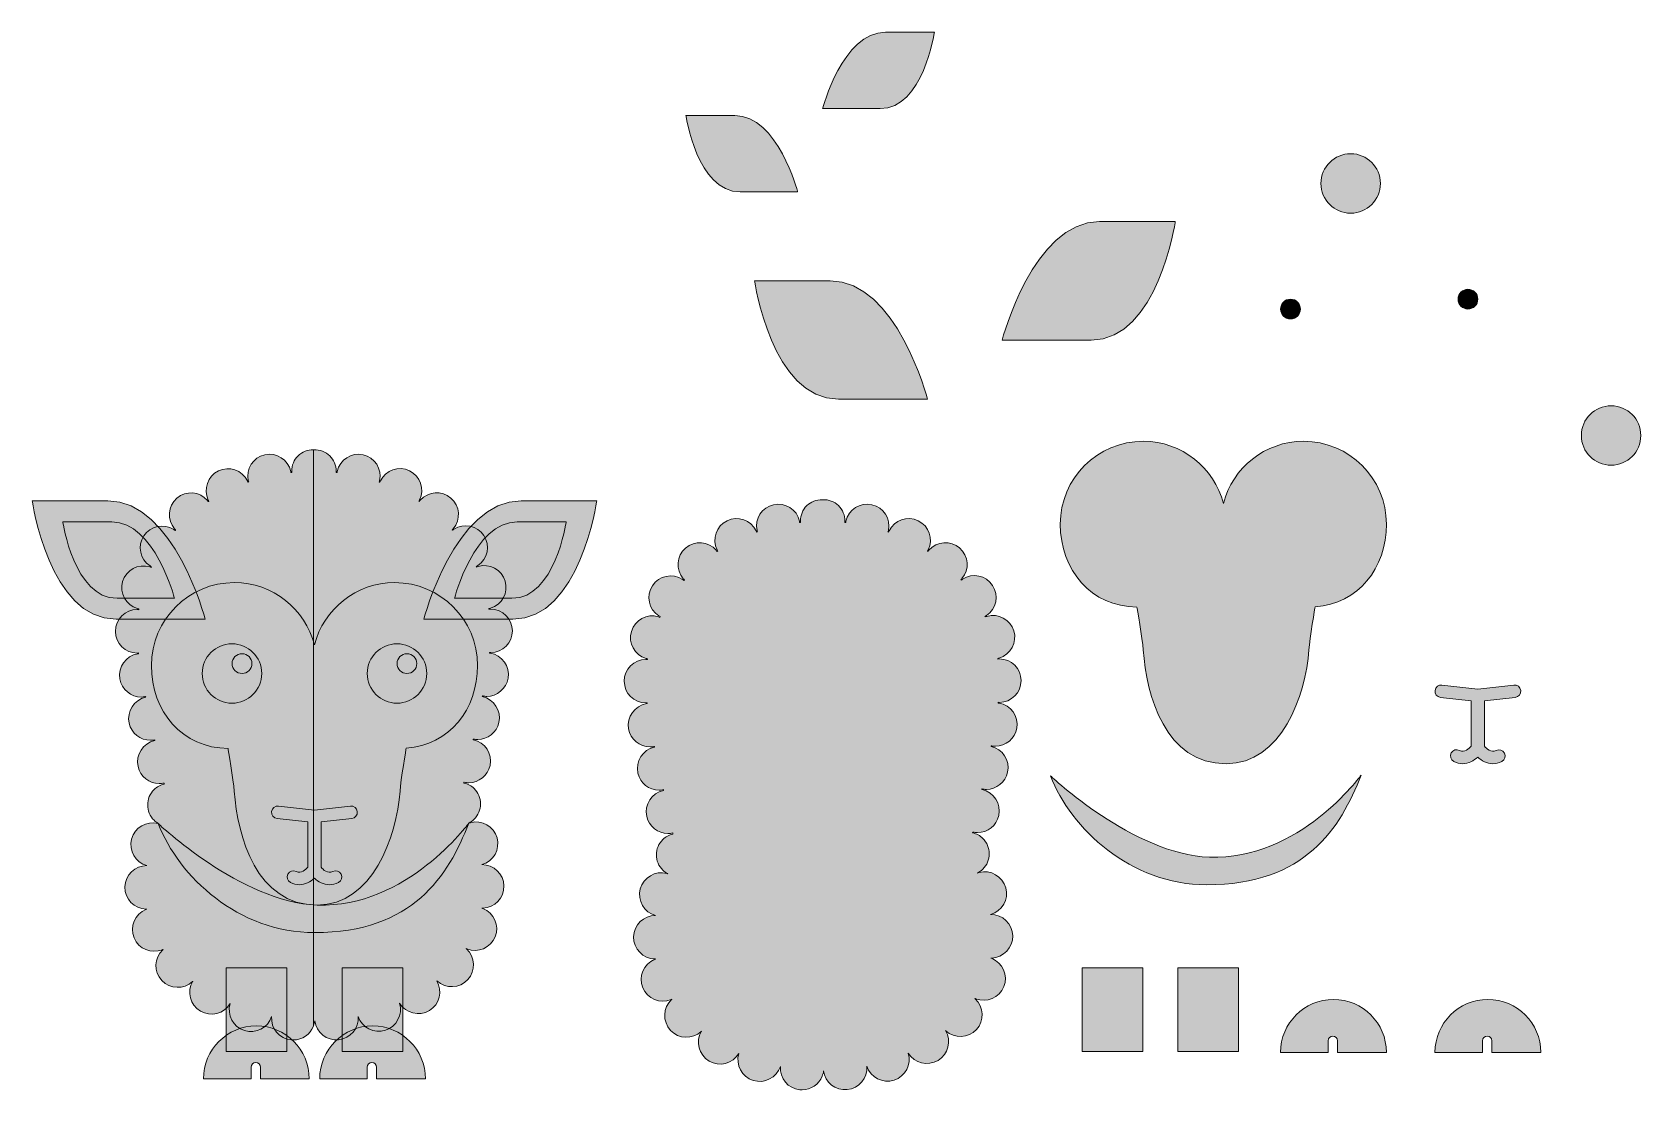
# Model space of a CAD drawing. Header units: inches. Extents: x -103 to 185, y -194 to -5.
import ezdxf

# ---------------------------------------------------------------- set-up
doc = ezdxf.new("R2010")
doc.units = ezdxf.units.IN
doc.header["$MEASUREMENT"] = 0
doc.layers.add('Layer 1', color=7, linetype='Continuous')

# ---------------------------------------------------------------- blocks, each defined once
blk = doc.blocks.new('block 3')
at = {"layer": 'Layer 1', "true_color": 0xf5e8e4}
h = blk.add_hatch(color=7, dxfattribs=at)
h.dxf.hatch_style = 2
edge = h.paths.add_edge_path()
edge.add_spline(control_points=[(26.52, -49.63), (26.52, -49.63), (29.6, -70.79), (41.52, -70.79), (53.44, -70.79), (57.44, -70.79), (57.44, -70.79), (57.44, -70.79), (51.96, -49.63), (40.04, -49.63), (28.12, -49.63), (26.52, -49.63), (26.52, -49.63)], knot_values=[0, 0, 0, 0, 1, 1, 1, 2, 2, 2, 3, 3, 3, 4, 4, 4, 4], degree=3, periodic=1)
at = {"layer": 'Layer 1', "lineweight": 0}
blk.add_open_spline([(26.52, -49.63), (26.52, -49.63), (29.6, -70.79), (41.52, -70.79), (53.44, -70.79), (57.44, -70.79), (57.44, -70.79), (57.44, -70.79), (51.96, -49.63), (40.04, -49.63), (28.12, -49.63), (26.52, -49.63), (26.52, -49.63)], degree=3, knots=[0, 0, 0, 0, 1, 1, 1, 2, 2, 2, 3, 3, 3, 4, 4, 4, 4], dxfattribs=at)
blk = doc.blocks.new('block 2')
at = {"layer": 'Layer 1'}
blk.add_blockref('block 3', (0, 0), dxfattribs=at)
blk = doc.blocks.new('block 5')
at = {"layer": 'Layer 1', "true_color": 0xd86c79}
h = blk.add_hatch(color=243, dxfattribs=at)
h.dxf.hatch_style = 2
edge = h.paths.add_edge_path()
edge.add_spline(control_points=[(14.27, -20.09), (14.27, -20.09), (16.26, -33.74), (23.95, -33.74), (31.65, -33.74), (34.23, -33.74), (34.23, -33.74), (34.23, -33.74), (30.7, -20.09), (23, -20.09), (15.31, -20.09), (14.27, -20.09), (14.27, -20.09)], knot_values=[0, 0, 0, 0, 1, 1, 1, 2, 2, 2, 3, 3, 3, 4, 4, 4, 4], degree=3, periodic=1)
at = {"layer": 'Layer 1', "lineweight": 0}
blk.add_open_spline([(14.27, -20.09), (14.27, -20.09), (16.26, -33.74), (23.95, -33.74), (31.65, -33.74), (34.23, -33.74), (34.23, -33.74), (34.23, -33.74), (30.7, -20.09), (23, -20.09), (15.31, -20.09), (14.27, -20.09), (14.27, -20.09)], degree=3, knots=[0, 0, 0, 0, 1, 1, 1, 2, 2, 2, 3, 3, 3, 4, 4, 4, 4], dxfattribs=at)
blk = doc.blocks.new('block 4')
at = {"layer": 'Layer 1'}
blk.add_blockref('block 5', (0, 0), dxfattribs=at)
blk = doc.blocks.new('block 7')
at = {"layer": 'Layer 1', "true_color": 0xf5e8e4}
h = blk.add_hatch(color=7, dxfattribs=at)
h.dxf.hatch_style = 2
edge = h.paths.add_edge_path()
edge.add_spline(control_points=[(101.71, -39.05), (101.71, -39.05), (98.63, -60.21), (86.71, -60.21), (74.79, -60.21), (70.79, -60.21), (70.79, -60.21), (70.79, -60.21), (76.26, -39.05), (88.18, -39.05), (100.1, -39.05), (101.71, -39.05), (101.71, -39.05)], knot_values=[0, 0, 0, 0, 1, 1, 1, 2, 2, 2, 3, 3, 3, 4, 4, 4, 4], degree=3, periodic=1)
at = {"layer": 'Layer 1', "lineweight": 0}
blk.add_open_spline([(101.71, -39.05), (101.71, -39.05), (98.63, -60.21), (86.71, -60.21), (74.79, -60.21), (70.79, -60.21), (70.79, -60.21), (70.79, -60.21), (76.26, -39.05), (88.18, -39.05), (100.1, -39.05), (101.71, -39.05), (101.71, -39.05)], degree=3, knots=[0, 0, 0, 0, 1, 1, 1, 2, 2, 2, 3, 3, 3, 4, 4, 4, 4], dxfattribs=at)
blk = doc.blocks.new('block 6')
at = {"layer": 'Layer 1'}
blk.add_blockref('block 7', (0, 0), dxfattribs=at)
blk = doc.blocks.new('block 9')
at = {"layer": 'Layer 1', "true_color": 0xd86c79}
h = blk.add_hatch(color=243, dxfattribs=at)
h.dxf.hatch_style = 2
edge = h.paths.add_edge_path()
edge.add_spline(control_points=[(58.67, -5.2), (58.67, -5.2), (56.68, -18.86), (48.98, -18.86), (41.29, -18.86), (38.7, -18.86), (38.7, -18.86), (38.7, -18.86), (42.24, -5.2), (49.94, -5.2), (57.63, -5.2), (58.67, -5.2), (58.67, -5.2)], knot_values=[0, 0, 0, 0, 1, 1, 1, 2, 2, 2, 3, 3, 3, 4, 4, 4, 4], degree=3, periodic=1)
at = {"layer": 'Layer 1', "lineweight": 0}
blk.add_open_spline([(58.67, -5.2), (58.67, -5.2), (56.68, -18.86), (48.98, -18.86), (41.29, -18.86), (38.7, -18.86), (38.7, -18.86), (38.7, -18.86), (42.24, -5.2), (49.94, -5.2), (57.63, -5.2), (58.67, -5.2), (58.67, -5.2)], degree=3, knots=[0, 0, 0, 0, 1, 1, 1, 2, 2, 2, 3, 3, 3, 4, 4, 4, 4], dxfattribs=at)
blk = doc.blocks.new('block 8')
at = {"layer": 'Layer 1'}
blk.add_blockref('block 9', (0, 0), dxfattribs=at)
blk = doc.blocks.new('block 11')
at = {"layer": 'Layer 1', "true_color": 0xd2c5c1}
h = blk.add_hatch(color=9, dxfattribs=at)
h.dxf.hatch_style = 2
h.paths.add_polyline_path([(113.02, -187.38), (102.16, -187.38), (102.16, -172.41), (113.02, -172.41)])
at = {"layer": 'Layer 1', "lineweight": 0}
blk.add_lwpolyline([(113.02, -187.38), (102.16, -187.38), (102.16, -172.41), (113.02, -172.41), (113.02, -187.38)], dxfattribs=at)
blk = doc.blocks.new('block 10')
at = {"layer": 'Layer 1'}
blk.add_blockref('block 11', (0, 0), dxfattribs=at)
blk = doc.blocks.new('block 13')
at = {"layer": 'Layer 1', "true_color": 0xf5e8e4}
h = blk.add_hatch(color=7, dxfattribs=at)
h.dxf.hatch_style = 2
h.paths.add_polyline_path([(95.92, -187.38), (85.06, -187.38), (85.06, -172.41), (95.92, -172.41)])
at = {"layer": 'Layer 1', "lineweight": 0}
blk.add_lwpolyline([(95.92, -187.38), (85.06, -187.38), (85.06, -172.41), (95.92, -172.41), (95.92, -187.38)], dxfattribs=at)
blk = doc.blocks.new('block 12')
at = {"layer": 'Layer 1'}
blk.add_blockref('block 13', (0, 0), dxfattribs=at)
blk = doc.blocks.new('block 16')
at = {"layer": 'Layer 1', "true_color": 0xd86c79}
h = blk.add_hatch(color=243, dxfattribs=at)
h.dxf.hatch_style = 2
edge = h.paths.add_edge_path()
edge.add_spline(control_points=[(129.88, -184.6), (130.34, -184.6), (130.72, -184.97), (130.72, -185.43), (130.72, -185.43), (130.72, -187.51), (130.72, -187.51), (130.72, -187.51), (139.45, -187.51), (139.45, -187.51), (139.45, -182.29), (135.22, -178.05), (130, -178.05), (124.78, -178.05), (120.54, -182.29), (120.54, -187.51), (120.54, -187.51), (129.05, -187.51), (129.05, -187.51), (129.05, -187.51), (129.05, -185.43), (129.05, -185.43), (129.05, -184.97), (129.42, -184.6), (129.88, -184.6)], knot_values=[0, 0, 0, 0, 1, 1, 1, 2, 2, 2, 3, 3, 3, 4, 4, 4, 5, 5, 5, 6, 6, 6, 7, 7, 7, 8, 8, 8, 8], degree=3, periodic=1)
at = {"layer": 'Layer 1', "lineweight": 0}
blk.add_open_spline([(129.88, -184.6), (130.34, -184.6), (130.72, -184.97), (130.72, -185.43), (130.72, -185.43), (130.72, -187.51), (130.72, -187.51), (130.72, -187.51), (139.45, -187.51), (139.45, -187.51), (139.45, -182.29), (135.22, -178.05), (130, -178.05), (124.78, -178.05), (120.54, -182.29), (120.54, -187.51), (120.54, -187.51), (129.05, -187.51), (129.05, -187.51), (129.05, -187.51), (129.05, -185.43), (129.05, -185.43), (129.05, -184.97), (129.42, -184.6), (129.88, -184.6)], degree=3, knots=[0, 0, 0, 0, 1, 1, 1, 2, 2, 2, 3, 3, 3, 4, 4, 4, 5, 5, 5, 6, 6, 6, 7, 7, 7, 8, 8, 8, 8], dxfattribs=at)
blk = doc.blocks.new('block 15')
at = {"layer": 'Layer 1'}
blk.add_blockref('block 16', (0, 0), dxfattribs=at)
blk = doc.blocks.new('block 14')
at = {"layer": 'Layer 1'}
blk.add_blockref('block 15', (0, 0), dxfattribs=at)
blk = doc.blocks.new('block 19')
at = {"layer": 'Layer 1', "true_color": 0xd86c79}
h = blk.add_hatch(color=243, dxfattribs=at)
h.dxf.hatch_style = 2
edge = h.paths.add_edge_path()
edge.add_spline(control_points=[(157.47, -184.6), (157.93, -184.6), (158.3, -184.97), (158.3, -185.43), (158.3, -185.43), (158.3, -187.51), (158.3, -187.51), (158.3, -187.51), (167.04, -187.51), (167.04, -187.51), (167.04, -182.29), (162.8, -178.05), (157.58, -178.05), (152.36, -178.05), (148.13, -182.29), (148.13, -187.51), (148.13, -187.51), (156.64, -187.51), (156.64, -187.51), (156.64, -187.51), (156.64, -185.43), (156.64, -185.43), (156.64, -184.97), (157.01, -184.6), (157.47, -184.6)], knot_values=[0, 0, 0, 0, 1, 1, 1, 2, 2, 2, 3, 3, 3, 4, 4, 4, 5, 5, 5, 6, 6, 6, 7, 7, 7, 8, 8, 8, 8], degree=3, periodic=1)
at = {"layer": 'Layer 1', "lineweight": 0}
blk.add_open_spline([(157.47, -184.6), (157.93, -184.6), (158.3, -184.97), (158.3, -185.43), (158.3, -185.43), (158.3, -187.51), (158.3, -187.51), (158.3, -187.51), (167.04, -187.51), (167.04, -187.51), (167.04, -182.29), (162.8, -178.05), (157.58, -178.05), (152.36, -178.05), (148.13, -182.29), (148.13, -187.51), (148.13, -187.51), (156.64, -187.51), (156.64, -187.51), (156.64, -187.51), (156.64, -185.43), (156.64, -185.43), (156.64, -184.97), (157.01, -184.6), (157.47, -184.6)], degree=3, knots=[0, 0, 0, 0, 1, 1, 1, 2, 2, 2, 3, 3, 3, 4, 4, 4, 5, 5, 5, 6, 6, 6, 7, 7, 7, 8, 8, 8, 8], dxfattribs=at)
blk = doc.blocks.new('block 18')
at = {"layer": 'Layer 1'}
blk.add_blockref('block 19', (0, 0), dxfattribs=at)
blk = doc.blocks.new('block 17')
at = {"layer": 'Layer 1'}
blk.add_blockref('block 18', (0, 0), dxfattribs=at)
blk = doc.blocks.new('block 22')
at = {"layer": 'Layer 1', "true_color": 0xd2c5c1}
h = blk.add_hatch(color=9, dxfattribs=at)
h.dxf.hatch_style = 2
edge = h.paths.add_edge_path()
edge.add_spline(control_points=[(107.34, -157.56), (124.93, -157.56), (131.26, -147.43), (134.92, -137.99), (134.92, -137.99), (123.86, -153.22), (107.82, -152.63), (94.21, -152.14), (79.42, -138.08), (79.42, -138.08), (83.08, -147.53), (93.73, -157.56), (107.34, -157.56)], knot_values=[0, 0, 0, 0, 1, 1, 1, 2, 2, 2, 3, 3, 3, 4, 4, 4, 4], degree=3, periodic=1)
at = {"layer": 'Layer 1', "lineweight": 0}
blk.add_open_spline([(107.34, -157.56), (124.93, -157.56), (131.26, -147.43), (134.92, -137.99), (134.92, -137.99), (123.86, -153.22), (107.82, -152.63), (94.21, -152.14), (79.42, -138.08), (79.42, -138.08), (83.08, -147.53), (93.73, -157.56), (107.34, -157.56)], degree=3, knots=[0, 0, 0, 0, 1, 1, 1, 2, 2, 2, 3, 3, 3, 4, 4, 4, 4], dxfattribs=at)
blk = doc.blocks.new('block 21')
at = {"layer": 'Layer 1'}
blk.add_blockref('block 22', (0, 0), dxfattribs=at)
blk = doc.blocks.new('block 20')
at = {"layer": 'Layer 1'}
blk.add_blockref('block 21', (0, 0), dxfattribs=at)
blk = doc.blocks.new('block 24')
at = {"layer": 'Layer 1', "true_color": 0xf5c799}
h = blk.add_hatch(color=31, dxfattribs=at)
h.dxf.hatch_style = 2
edge = h.paths.add_edge_path()
edge.add_spline(control_points=[(139.45, -93.11), (139.45, -84.94), (132.83, -78.31), (124.65, -78.31), (117.74, -78.31), (111.95, -83.04), (110.32, -89.44), (108.68, -83.04), (102.89, -78.31), (95.99, -78.31), (87.81, -78.31), (81.17, -84.93), (81.17, -93.11), (81.17, -101.29), (86.7, -107.92), (94.87, -107.92), (94.87, -107.92), (95.85, -113.64), (95.99, -115.56), (96.58, -123.72), (99.93, -135.93), (110.79, -135.93), (120.7, -135.93), (125.02, -123.72), (125.6, -115.56), (125.74, -113.63), (126.71, -107.87), (126.71, -107.87), (134.44, -107.38), (139.45, -100.97), (139.45, -93.11)], knot_values=[0, 0, 0, 0, 1, 1, 1, 2, 2, 2, 3, 3, 3, 4, 4, 4, 5, 5, 5, 6, 6, 6, 7, 7, 7, 8, 8, 8, 9, 9, 9, 10, 10, 10, 10], degree=3, periodic=1)
at = {"layer": 'Layer 1', "lineweight": 0}
blk.add_open_spline([(139.45, -93.11), (139.45, -84.94), (132.83, -78.31), (124.65, -78.31), (117.74, -78.31), (111.95, -83.04), (110.32, -89.44), (108.68, -83.04), (102.89, -78.31), (95.99, -78.31), (87.81, -78.31), (81.17, -84.93), (81.17, -93.11), (81.17, -101.29), (86.7, -107.92), (94.87, -107.92), (94.87, -107.92), (95.85, -113.64), (95.99, -115.56), (96.58, -123.72), (99.93, -135.93), (110.79, -135.93), (120.7, -135.93), (125.02, -123.72), (125.6, -115.56), (125.74, -113.63), (126.71, -107.87), (126.71, -107.87), (134.44, -107.38), (139.45, -100.97), (139.45, -93.11)], degree=3, knots=[0, 0, 0, 0, 1, 1, 1, 2, 2, 2, 3, 3, 3, 4, 4, 4, 5, 5, 5, 6, 6, 6, 7, 7, 7, 8, 8, 8, 9, 9, 9, 10, 10, 10, 10], dxfattribs=at)
blk = doc.blocks.new('block 23')
at = {"layer": 'Layer 1'}
blk.add_blockref('block 24', (0, 0), dxfattribs=at)
blk = doc.blocks.new('block 27')
at = {"layer": 'Layer 1', "true_color": 0x401712}
h = blk.add_hatch(color=28, dxfattribs=at)
h.dxf.hatch_style = 2
edge = h.paths.add_edge_path()
edge.add_spline(control_points=[(138.38, -32.23), (138.38, -35.16), (136, -37.54), (133.07, -37.54), (130.13, -37.54), (127.76, -35.16), (127.76, -32.23), (127.76, -29.29), (130.13, -26.92), (133.07, -26.92), (136, -26.92), (138.38, -29.29), (138.38, -32.23)], knot_values=[0, 0, 0, 0, 1, 1, 1, 2, 2, 2, 3, 3, 3, 4, 4, 4, 4], degree=3, periodic=1)
at = {"layer": 'Layer 1', "lineweight": 0}
blk.add_open_spline([(138.38, -32.23), (138.38, -35.16), (136, -37.54), (133.07, -37.54), (130.13, -37.54), (127.76, -35.16), (127.76, -32.23), (127.76, -29.29), (130.13, -26.92), (133.07, -26.92), (136, -26.92), (138.38, -29.29), (138.38, -32.23)], degree=3, knots=[0, 0, 0, 0, 1, 1, 1, 2, 2, 2, 3, 3, 3, 4, 4, 4, 4], dxfattribs=at)
blk = doc.blocks.new('block 26')
at = {"layer": 'Layer 1'}
blk.add_blockref('block 27', (0, 0), dxfattribs=at)
blk = doc.blocks.new('block 25')
at = {"layer": 'Layer 1'}
blk.add_blockref('block 26', (0, 0), dxfattribs=at)
blk = doc.blocks.new('block 30')
at = {"layer": 'Layer 1', "true_color": 0x401712}
h = blk.add_hatch(color=28, dxfattribs=at)
h.dxf.hatch_style = 2
edge = h.paths.add_edge_path()
edge.add_spline(control_points=[(184.92, -77.27), (184.92, -80.21), (182.54, -82.59), (179.61, -82.59), (176.68, -82.59), (174.3, -80.21), (174.3, -77.27), (174.3, -74.34), (176.68, -71.96), (179.61, -71.96), (182.54, -71.96), (184.92, -74.34), (184.92, -77.27)], knot_values=[0, 0, 0, 0, 1, 1, 1, 2, 2, 2, 3, 3, 3, 4, 4, 4, 4], degree=3, periodic=1)
at = {"layer": 'Layer 1', "lineweight": 0}
blk.add_open_spline([(184.92, -77.27), (184.92, -80.21), (182.54, -82.59), (179.61, -82.59), (176.68, -82.59), (174.3, -80.21), (174.3, -77.27), (174.3, -74.34), (176.68, -71.96), (179.61, -71.96), (182.54, -71.96), (184.92, -74.34), (184.92, -77.27)], degree=3, knots=[0, 0, 0, 0, 1, 1, 1, 2, 2, 2, 3, 3, 3, 4, 4, 4, 4], dxfattribs=at)
blk = doc.blocks.new('block 29')
at = {"layer": 'Layer 1'}
blk.add_blockref('block 30', (0, 0), dxfattribs=at)
blk = doc.blocks.new('block 28')
at = {"layer": 'Layer 1'}
blk.add_blockref('block 29', (0, 0), dxfattribs=at)
blk = doc.blocks.new('block 32')
at = {"layer": 'Layer 1', "true_color": 0xe74546}
h = blk.add_hatch(color=13, dxfattribs=at)
h.dxf.hatch_style = 2
edge = h.paths.add_edge_path()
edge.add_spline(control_points=[(124.08, -54.68), (124.08, -55.66), (123.29, -56.45), (122.31, -56.45), (121.33, -56.45), (120.54, -55.66), (120.54, -54.68), (120.54, -53.7), (121.33, -52.91), (122.31, -52.91), (123.29, -52.91), (124.08, -53.7), (124.08, -54.68)], knot_values=[0, 0, 0, 0, 1, 1, 1, 2, 2, 2, 3, 3, 3, 4, 4, 4, 4], degree=3, periodic=1)
at = {"layer": 'Layer 1', "lineweight": 0}
blk.add_open_spline([(124.08, -54.68), (124.08, -55.66), (123.29, -56.45), (122.31, -56.45), (121.33, -56.45), (120.54, -55.66), (120.54, -54.68), (120.54, -53.7), (121.33, -52.91), (122.31, -52.91), (123.29, -52.91), (124.08, -53.7), (124.08, -54.68)], degree=3, knots=[0, 0, 0, 0, 1, 1, 1, 2, 2, 2, 3, 3, 3, 4, 4, 4, 4], dxfattribs=at)
blk = doc.blocks.new('block 31')
at = {"layer": 'Layer 1'}
blk.add_blockref('block 32', (0, 0), dxfattribs=at)
blk = doc.blocks.new('block 34')
at = {"layer": 'Layer 1', "true_color": 0xe74546}
h = blk.add_hatch(color=13, dxfattribs=at)
h.dxf.hatch_style = 2
edge = h.paths.add_edge_path()
edge.add_spline(control_points=[(155.79, -52.91), (155.79, -53.89), (155, -54.68), (154.02, -54.68), (153.04, -54.68), (152.25, -53.89), (152.25, -52.91), (152.25, -51.93), (153.04, -51.14), (154.02, -51.14), (155, -51.14), (155.79, -51.93), (155.79, -52.91)], knot_values=[0, 0, 0, 0, 1, 1, 1, 2, 2, 2, 3, 3, 3, 4, 4, 4, 4], degree=3, periodic=1)
at = {"layer": 'Layer 1', "lineweight": 0}
blk.add_open_spline([(155.79, -52.91), (155.79, -53.89), (155, -54.68), (154.02, -54.68), (153.04, -54.68), (152.25, -53.89), (152.25, -52.91), (152.25, -51.93), (153.04, -51.14), (154.02, -51.14), (155, -51.14), (155.79, -51.93), (155.79, -52.91)], degree=3, knots=[0, 0, 0, 0, 1, 1, 1, 2, 2, 2, 3, 3, 3, 4, 4, 4, 4], dxfattribs=at)
blk = doc.blocks.new('block 33')
at = {"layer": 'Layer 1'}
blk.add_blockref('block 34', (0, 0), dxfattribs=at)
blk = doc.blocks.new('block 36')
at = {"layer": 'Layer 1', "true_color": 0xf19d9f}
h = blk.add_hatch(color=241, dxfattribs=at)
h.dxf.hatch_style = 2
edge = h.paths.add_edge_path()
edge.add_spline(control_points=[(162.22, -121.86), (162.22, -121.86), (155.79, -122.59), (155.79, -122.59), (155.79, -122.59), (149.37, -121.86), (149.37, -121.86), (148.77, -121.78), (148.21, -122.23), (148.14, -122.84), (148.07, -123.45), (148.51, -124), (149.11, -124.07), (149.11, -124.07), (154.61, -124.7), (154.61, -124.7), (154.61, -124.7), (154.61, -132.77), (154.61, -132.77), (154.24, -133.2), (153.4, -134.01), (152.54, -133.55), (152, -133.26), (151.33, -133.47), (151.04, -134), (150.75, -134.54), (150.95, -135.22), (151.49, -135.51), (152.04, -135.8), (152.57, -135.92), (153.07, -135.92), (154.14, -135.92), (155.09, -135.37), (155.78, -134.74), (156.46, -135.37), (157.4, -135.92), (158.48, -135.92), (158.99, -135.92), (159.52, -135.81), (160.08, -135.52), (160.62, -135.24), (160.83, -134.56), (160.55, -134.02), (160.27, -133.48), (159.6, -133.26), (159.06, -133.55), (158.14, -134.02), (157.33, -133.22), (156.98, -132.78), (156.98, -132.78), (156.98, -124.7), (156.98, -124.7), (156.98, -124.7), (162.47, -124.07), (162.47, -124.07), (163.08, -124), (163.51, -123.45), (163.45, -122.84), (163.38, -122.23), (162.83, -121.78), (162.22, -121.86)], knot_values=[0, 0, 0, 0, 1, 1, 1, 2, 2, 2, 3, 3, 3, 4, 4, 4, 5, 5, 5, 6, 6, 6, 7, 7, 7, 8, 8, 8, 9, 9, 9, 10, 10, 10, 11, 11, 11, 12, 12, 12, 13, 13, 13, 14, 14, 14, 15, 15, 15, 16, 16, 16, 17, 17, 17, 18, 18, 18, 19, 19, 19, 20, 20, 20, 20], degree=3, periodic=1)
at = {"layer": 'Layer 1', "lineweight": 0}
blk.add_open_spline([(162.22, -121.86), (162.22, -121.86), (155.79, -122.59), (155.79, -122.59), (155.79, -122.59), (149.37, -121.86), (149.37, -121.86), (148.77, -121.78), (148.21, -122.23), (148.14, -122.84), (148.07, -123.45), (148.51, -124), (149.11, -124.07), (149.11, -124.07), (154.61, -124.7), (154.61, -124.7), (154.61, -124.7), (154.61, -132.77), (154.61, -132.77), (154.24, -133.2), (153.4, -134.01), (152.54, -133.55), (152, -133.26), (151.33, -133.47), (151.04, -134), (150.75, -134.54), (150.95, -135.22), (151.49, -135.51), (152.04, -135.8), (152.57, -135.92), (153.07, -135.92), (154.14, -135.92), (155.09, -135.37), (155.78, -134.74), (156.46, -135.37), (157.4, -135.92), (158.48, -135.92), (158.99, -135.92), (159.52, -135.81), (160.08, -135.52), (160.62, -135.24), (160.83, -134.56), (160.55, -134.02), (160.27, -133.48), (159.6, -133.26), (159.06, -133.55), (158.14, -134.02), (157.33, -133.22), (156.98, -132.78), (156.98, -132.78), (156.98, -124.7), (156.98, -124.7), (156.98, -124.7), (162.47, -124.07), (162.47, -124.07), (163.08, -124), (163.51, -123.45), (163.45, -122.84), (163.38, -122.23), (162.83, -121.78), (162.22, -121.86)], degree=3, knots=[0, 0, 0, 0, 1, 1, 1, 2, 2, 2, 3, 3, 3, 4, 4, 4, 5, 5, 5, 6, 6, 6, 7, 7, 7, 8, 8, 8, 9, 9, 9, 10, 10, 10, 11, 11, 11, 12, 12, 12, 13, 13, 13, 14, 14, 14, 15, 15, 15, 16, 16, 16, 17, 17, 17, 18, 18, 18, 19, 19, 19, 20, 20, 20, 20], dxfattribs=at)
blk = doc.blocks.new('block 35')
at = {"layer": 'Layer 1'}
blk.add_blockref('block 36', (0, 0), dxfattribs=at)
blk = doc.blocks.new('block 41')
at = {"layer": 'Layer 1', "true_color": 0xf5e8e4}
h = blk.add_hatch(color=7, dxfattribs=at)
h.dxf.hatch_style = 2
edge = h.paths.add_edge_path()
edge.add_spline(control_points=[(-102.57, -88.96), (-102.57, -88.96), (-99.49, -110.12), (-87.57, -110.12), (-75.66, -110.12), (-71.65, -110.12), (-71.65, -110.12), (-71.65, -110.12), (-77.13, -88.96), (-89.05, -88.96), (-100.97, -88.96), (-102.57, -88.96), (-102.57, -88.96)], knot_values=[0, 0, 0, 0, 1, 1, 1, 2, 2, 2, 3, 3, 3, 4, 4, 4, 4], degree=3, periodic=1)
at = {"layer": 'Layer 1', "lineweight": 0}
blk.add_open_spline([(-102.57, -88.96), (-102.57, -88.96), (-99.49, -110.12), (-87.57, -110.12), (-75.66, -110.12), (-71.65, -110.12), (-71.65, -110.12), (-71.65, -110.12), (-77.13, -88.96), (-89.05, -88.96), (-100.97, -88.96), (-102.57, -88.96), (-102.57, -88.96)], degree=3, knots=[0, 0, 0, 0, 1, 1, 1, 2, 2, 2, 3, 3, 3, 4, 4, 4, 4], dxfattribs=at)
blk = doc.blocks.new('block 40')
at = {"layer": 'Layer 1'}
blk.add_blockref('block 41', (0, 0), dxfattribs=at)
blk = doc.blocks.new('block 43')
at = {"layer": 'Layer 1', "true_color": 0xd86c79}
h = blk.add_hatch(color=243, dxfattribs=at)
h.dxf.hatch_style = 2
edge = h.paths.add_edge_path()
edge.add_spline(control_points=[(-97.09, -92.71), (-97.09, -92.71), (-95.11, -106.37), (-87.41, -106.37), (-79.72, -106.37), (-77.13, -106.37), (-77.13, -106.37), (-77.13, -106.37), (-80.67, -92.71), (-88.36, -92.71), (-96.06, -92.71), (-97.09, -92.71), (-97.09, -92.71)], knot_values=[0, 0, 0, 0, 1, 1, 1, 2, 2, 2, 3, 3, 3, 4, 4, 4, 4], degree=3, periodic=1)
at = {"layer": 'Layer 1', "lineweight": 0}
blk.add_open_spline([(-97.09, -92.71), (-97.09, -92.71), (-95.11, -106.37), (-87.41, -106.37), (-79.72, -106.37), (-77.13, -106.37), (-77.13, -106.37), (-77.13, -106.37), (-80.67, -92.71), (-88.36, -92.71), (-96.06, -92.71), (-97.09, -92.71), (-97.09, -92.71)], degree=3, knots=[0, 0, 0, 0, 1, 1, 1, 2, 2, 2, 3, 3, 3, 4, 4, 4, 4], dxfattribs=at)
blk = doc.blocks.new('block 42')
at = {"layer": 'Layer 1'}
blk.add_blockref('block 43', (0, 0), dxfattribs=at)
blk = doc.blocks.new('block 39')
at = {"layer": 'Layer 1'}
for name in ['block 40', 'block 42']:
    blk.add_blockref(name, (0, 0), dxfattribs=at)
blk = doc.blocks.new('block 46')
at = {"layer": 'Layer 1', "true_color": 0xf5e8e4}
h = blk.add_hatch(color=7, dxfattribs=at)
h.dxf.hatch_style = 2
edge = h.paths.add_edge_path()
edge.add_spline(control_points=[(-1.66, -88.96), (-1.66, -88.96), (-4.74, -110.12), (-16.66, -110.12), (-28.58, -110.12), (-32.58, -110.12), (-32.58, -110.12), (-32.58, -110.12), (-27.11, -88.96), (-15.19, -88.96), (-3.27, -88.96), (-1.66, -88.96), (-1.66, -88.96)], knot_values=[0, 0, 0, 0, 1, 1, 1, 2, 2, 2, 3, 3, 3, 4, 4, 4, 4], degree=3, periodic=1)
at = {"layer": 'Layer 1', "lineweight": 0}
blk.add_open_spline([(-1.66, -88.96), (-1.66, -88.96), (-4.74, -110.12), (-16.66, -110.12), (-28.58, -110.12), (-32.58, -110.12), (-32.58, -110.12), (-32.58, -110.12), (-27.11, -88.96), (-15.19, -88.96), (-3.27, -88.96), (-1.66, -88.96), (-1.66, -88.96)], degree=3, knots=[0, 0, 0, 0, 1, 1, 1, 2, 2, 2, 3, 3, 3, 4, 4, 4, 4], dxfattribs=at)
blk = doc.blocks.new('block 45')
at = {"layer": 'Layer 1'}
blk.add_blockref('block 46', (0, 0), dxfattribs=at)
blk = doc.blocks.new('block 48')
at = {"layer": 'Layer 1', "true_color": 0xd86c79}
h = blk.add_hatch(color=243, dxfattribs=at)
h.dxf.hatch_style = 2
edge = h.paths.add_edge_path()
edge.add_spline(control_points=[(-7.14, -92.71), (-7.14, -92.71), (-9.13, -106.37), (-16.82, -106.37), (-24.52, -106.37), (-27.1, -106.37), (-27.1, -106.37), (-27.1, -106.37), (-23.57, -92.71), (-15.87, -92.71), (-8.18, -92.71), (-7.14, -92.71), (-7.14, -92.71)], knot_values=[0, 0, 0, 0, 1, 1, 1, 2, 2, 2, 3, 3, 3, 4, 4, 4, 4], degree=3, periodic=1)
at = {"layer": 'Layer 1', "lineweight": 0}
blk.add_open_spline([(-7.14, -92.71), (-7.14, -92.71), (-9.13, -106.37), (-16.82, -106.37), (-24.52, -106.37), (-27.1, -106.37), (-27.1, -106.37), (-27.1, -106.37), (-23.57, -92.71), (-15.87, -92.71), (-8.18, -92.71), (-7.14, -92.71), (-7.14, -92.71)], degree=3, knots=[0, 0, 0, 0, 1, 1, 1, 2, 2, 2, 3, 3, 3, 4, 4, 4, 4], dxfattribs=at)
blk = doc.blocks.new('block 47')
at = {"layer": 'Layer 1'}
blk.add_blockref('block 48', (0, 0), dxfattribs=at)
blk = doc.blocks.new('block 44')
at = {"layer": 'Layer 1'}
for name in ['block 45', 'block 47']:
    blk.add_blockref(name, (0, 0), dxfattribs=at)
blk = doc.blocks.new('block 38')
at = {"layer": 'Layer 1'}
for name in ['block 39', 'block 44']:
    blk.add_blockref(name, (0, 0), dxfattribs=at)
blk = doc.blocks.new('block 51')
at = {"layer": 'Layer 1', "true_color": 0xd2c5c1}
h = blk.add_hatch(color=9, dxfattribs=at)
h.dxf.hatch_style = 2
edge = h.paths.add_edge_path()
edge.add_spline(control_points=[(-55.06, -80.9), (-55.78, -81.62), (-56.19, -82.63), (-56.19, -83.65), (-56.19, -83.73), (-56.17, -83.8), (-56.17, -83.87), (-56.22, -83.88), (-56.27, -83.89), (-56.33, -83.89), (-56.34, -83.82), (-56.34, -83.75), (-56.35, -83.68), (-56.81, -81.58), (-58.89, -80.26), (-60.99, -80.72), (-63.09, -81.18), (-64.41, -83.25), (-63.94, -85.35), (-63.92, -85.43), (-63.89, -85.49), (-63.87, -85.56), (-63.92, -85.58), (-63.97, -85.6), (-64.02, -85.61), (-64.05, -85.54), (-64.07, -85.46), (-64.11, -85.39), (-65.04, -83.45), (-67.37, -82.65), (-69.29, -83.6), (-71.23, -84.53), (-72.02, -86.86), (-71.09, -88.8), (-71.05, -88.87), (-71.01, -88.94), (-70.97, -89.01), (-71.01, -89.04), (-71.04, -89.06), (-71.09, -89.09), (-71.14, -89.02), (-71.18, -88.94), (-71.24, -88.87), (-72.63, -87.25), (-75.09, -87.08), (-76.72, -88.47), (-78.34, -89.88), (-78.52, -92.33), (-77.12, -93.96), (-77.06, -94.03), (-76.99, -94.07), (-76.93, -94.14), (-76.96, -94.18), (-76.99, -94.22), (-77.03, -94.25), (-77.1, -94.2), (-77.16, -94.13), (-77.24, -94.08), (-79.04, -92.91), (-81.45, -93.4), (-82.62, -95.2), (-83.8, -97), (-83.29, -99.41), (-81.5, -100.59), (-81.42, -100.64), (-81.33, -100.68), (-81.25, -100.73), (-81.27, -100.77), (-81.29, -100.81), (-81.31, -100.85), (-81.4, -100.82), (-81.48, -100.77), (-81.57, -100.74), (-83.63, -100.13), (-85.79, -101.31), (-86.4, -103.37), (-87.01, -105.43), (-85.84, -107.58), (-83.77, -108.2), (-83.68, -108.22), (-83.59, -108.24), (-83.49, -108.26), (-83.5, -108.31), (-83.51, -108.35), (-83.51, -108.4), (-83.61, -108.39), (-83.7, -108.37), (-83.8, -108.37), (-85.95, -108.38), (-87.68, -110.13), (-87.67, -112.27), (-87.67, -114.41), (-85.93, -116.15), (-83.78, -116.15), (-83.78, -116.15), (-83.77, -116.15), (-83.77, -116.15), (-83.71, -116.15), (-83.64, -116.13), (-83.58, -116.13), (-83.57, -116.18), (-83.57, -116.22), (-83.56, -116.27), (-83.61, -116.28), (-83.66, -116.27), (-83.71, -116.28), (-85.83, -116.65), (-87.25, -118.66), (-86.89, -120.77), (-86.89, -120.77), (-86.89, -120.78), (-86.89, -120.78), (-86.56, -122.67), (-84.93, -124.01), (-83.06, -124.01), (-82.85, -124.01), (-82.63, -123.99), (-82.41, -123.94), (-82.37, -123.94), (-82.34, -123.92), (-82.3, -123.91), (-82.3, -123.96), (-82.29, -124), (-82.28, -124.05), (-84.37, -124.51), (-85.69, -126.58), (-85.24, -128.67), (-85.24, -128.67), (-85.23, -128.67), (-85.23, -128.67), (-84.84, -130.49), (-83.23, -131.73), (-81.44, -131.73), (-81.18, -131.73), (-80.92, -131.71), (-80.66, -131.65), (-80.65, -131.69), (-80.64, -131.74), (-80.63, -131.79), (-80.65, -131.79), (-80.66, -131.79), (-80.67, -131.79), (-82.77, -132.25), (-84.11, -134.31), (-83.64, -136.41), (-83.25, -138.24), (-81.64, -139.48), (-79.85, -139.48), (-79.57, -139.48), (-79.3, -139.44), (-79.02, -139.39), (-79.01, -139.39), (-79.01, -139.39), (-79, -139.39), (-78.99, -139.45), (-78.98, -139.51), (-78.97, -139.58), (-79.65, -139.73), (-80.29, -140.05), (-80.78, -140.54), (-81.52, -141.27), (-81.93, -142.28), (-81.93, -143.3), (-81.93, -144.32), (-81.52, -145.32), (-80.78, -146.04), (-80.52, -146.3), (-80.22, -146.51), (-79.9, -146.68), (-79.95, -146.67), (-79.99, -146.64), (-80.04, -146.63), (-82.12, -146.08), (-84.25, -147.32), (-84.81, -149.38), (-85.35, -151.46), (-84.13, -153.58), (-82.06, -154.14), (-84.2, -154.11), (-85.95, -155.81), (-85.99, -157.95), (-86.04, -160.09), (-84.33, -161.87), (-82.18, -161.91), (-82.15, -161.91), (-82.12, -161.91), (-82.07, -161.91), (-82.13, -161.93), (-82.18, -161.95), (-82.23, -161.97), (-84.22, -162.79), (-85.17, -165.05), (-84.36, -167.04), (-84.36, -167.04), (-84.35, -167.04), (-84.35, -167.04), (-83.54, -169.03), (-81.27, -169.97), (-79.29, -169.16), (-79.24, -169.15), (-79.2, -169.13), (-79.15, -169.11), (-79.18, -169.13), (-79.2, -169.15), (-79.22, -169.16), (-80.78, -170.64), (-80.86, -173.09), (-79.4, -174.66), (-77.93, -176.22), (-75.47, -176.3), (-73.9, -174.84), (-73.89, -174.83), (-73.88, -174.81), (-73.87, -174.81), (-74.97, -176.66), (-74.36, -179.03), (-72.5, -180.13), (-70.67, -181.22), (-68.29, -180.62), (-67.19, -178.79), (-67.8, -180.82), (-66.66, -182.98), (-64.63, -183.61), (-62.6, -184.24), (-60.44, -183.12), (-59.77, -181.11), (-59.94, -183.22), (-58.39, -185.08), (-56.28, -185.27), (-56.15, -185.29), (-56.02, -185.29), (-55.9, -185.29), (-54.3, -185.29), (-52.88, -184.28), (-52.31, -182.83), (-52.31, -182.83), (-52.31, -79.83), (-52.31, -79.83), (-53.32, -79.83), (-54.33, -80.18), (-55.06, -80.9)], knot_values=[0, 0, 0, 0, 1, 1, 1, 2, 2, 2, 3, 3, 3, 4, 4, 4, 5, 5, 5, 6, 6, 6, 7, 7, 7, 8, 8, 8, 9, 9, 9, 10, 10, 10, 11, 11, 11, 12, 12, 12, 13, 13, 13, 14, 14, 14, 15, 15, 15, 16, 16, 16, 17, 17, 17, 18, 18, 18, 19, 19, 19, 20, 20, 20, 21, 21, 21, 22, 22, 22, 23, 23, 23, 24, 24, 24, 25, 25, 25, 26, 26, 26, 27, 27, 27, 28, 28, 28, 29, 29, 29, 30, 30, 30, 31, 31, 31, 32, 32, 32, 33, 33, 33, 34, 34, 34, 35, 35, 35, 36, 36, 36, 37, 37, 37, 38, 38, 38, 39, 39, 39, 40, 40, 40, 41, 41, 41, 42, 42, 42, 43, 43, 43, 44, 44, 44, 45, 45, 45, 46, 46, 46, 47, 47, 47, 48, 48, 48, 49, 49, 49, 50, 50, 50, 51, 51, 51, 52, 52, 52, 53, 53, 53, 54, 54, 54, 55, 55, 55, 56, 56, 56, 57, 57, 57, 58, 58, 58, 59, 59, 59, 60, 60, 60, 61, 61, 61, 62, 62, 62, 63, 63, 63, 64, 64, 64, 65, 65, 65, 66, 66, 66, 67, 67, 67, 68, 68, 68, 69, 69, 69, 70, 70, 70, 71, 71, 71, 72, 72, 72, 73, 73, 73, 74, 74, 74, 75, 75, 75, 76, 76, 76, 77, 77, 77, 78, 78, 78, 79, 79, 79, 80, 80, 80, 80], degree=3, periodic=1)
at = {"layer": 'Layer 1', "lineweight": 0}
blk.add_open_spline([(-55.06, -80.9), (-55.78, -81.62), (-56.19, -82.63), (-56.19, -83.65), (-56.19, -83.73), (-56.17, -83.8), (-56.17, -83.87), (-56.22, -83.88), (-56.27, -83.89), (-56.33, -83.89), (-56.34, -83.82), (-56.34, -83.75), (-56.35, -83.68), (-56.81, -81.58), (-58.89, -80.26), (-60.99, -80.72), (-63.09, -81.18), (-64.41, -83.25), (-63.94, -85.35), (-63.92, -85.43), (-63.89, -85.49), (-63.87, -85.56), (-63.92, -85.58), (-63.97, -85.6), (-64.02, -85.61), (-64.05, -85.54), (-64.07, -85.46), (-64.11, -85.39), (-65.04, -83.45), (-67.37, -82.65), (-69.29, -83.6), (-71.23, -84.53), (-72.02, -86.86), (-71.09, -88.8), (-71.05, -88.87), (-71.01, -88.94), (-70.97, -89.01), (-71.01, -89.04), (-71.04, -89.06), (-71.09, -89.09), (-71.14, -89.02), (-71.18, -88.94), (-71.24, -88.87), (-72.63, -87.25), (-75.09, -87.08), (-76.72, -88.47), (-78.34, -89.88), (-78.52, -92.33), (-77.12, -93.96), (-77.06, -94.03), (-76.99, -94.07), (-76.93, -94.14), (-76.96, -94.18), (-76.99, -94.22), (-77.03, -94.25), (-77.1, -94.2), (-77.16, -94.13), (-77.24, -94.08), (-79.04, -92.91), (-81.45, -93.4), (-82.62, -95.2), (-83.8, -97), (-83.29, -99.41), (-81.5, -100.59), (-81.42, -100.64), (-81.33, -100.68), (-81.25, -100.73), (-81.27, -100.77), (-81.29, -100.81), (-81.31, -100.85), (-81.4, -100.82), (-81.48, -100.77), (-81.57, -100.74), (-83.63, -100.13), (-85.79, -101.31), (-86.4, -103.37), (-87.01, -105.43), (-85.84, -107.58), (-83.77, -108.2), (-83.68, -108.22), (-83.59, -108.24), (-83.49, -108.26), (-83.5, -108.31), (-83.51, -108.35), (-83.51, -108.4), (-83.61, -108.39), (-83.7, -108.37), (-83.8, -108.37), (-85.95, -108.38), (-87.68, -110.13), (-87.67, -112.27), (-87.67, -114.41), (-85.93, -116.15), (-83.78, -116.15), (-83.78, -116.15), (-83.77, -116.15), (-83.77, -116.15), (-83.71, -116.15), (-83.64, -116.13), (-83.58, -116.13), (-83.57, -116.18), (-83.57, -116.22), (-83.56, -116.27), (-83.61, -116.28), (-83.66, -116.27), (-83.71, -116.28), (-85.83, -116.65), (-87.25, -118.66), (-86.89, -120.77), (-86.89, -120.77), (-86.89, -120.78), (-86.89, -120.78), (-86.56, -122.67), (-84.93, -124.01), (-83.06, -124.01), (-82.85, -124.01), (-82.63, -123.99), (-82.41, -123.94), (-82.37, -123.94), (-82.34, -123.92), (-82.3, -123.91), (-82.3, -123.96), (-82.29, -124), (-82.28, -124.05), (-84.37, -124.51), (-85.69, -126.58), (-85.24, -128.67), (-85.24, -128.67), (-85.23, -128.67), (-85.23, -128.67), (-84.84, -130.49), (-83.23, -131.73), (-81.44, -131.73), (-81.18, -131.73), (-80.92, -131.71), (-80.66, -131.65), (-80.65, -131.69), (-80.64, -131.74), (-80.63, -131.79), (-80.65, -131.79), (-80.66, -131.79), (-80.67, -131.79), (-82.77, -132.25), (-84.11, -134.31), (-83.64, -136.41), (-83.25, -138.24), (-81.64, -139.48), (-79.85, -139.48), (-79.57, -139.48), (-79.3, -139.44), (-79.02, -139.39), (-79.01, -139.39), (-79.01, -139.39), (-79, -139.39), (-78.99, -139.45), (-78.98, -139.51), (-78.97, -139.58), (-79.65, -139.73), (-80.29, -140.05), (-80.78, -140.54), (-81.52, -141.27), (-81.93, -142.28), (-81.93, -143.3), (-81.93, -144.32), (-81.52, -145.32), (-80.78, -146.04), (-80.52, -146.3), (-80.22, -146.51), (-79.9, -146.68), (-79.95, -146.67), (-79.99, -146.64), (-80.04, -146.63), (-82.12, -146.08), (-84.25, -147.32), (-84.81, -149.38), (-85.35, -151.46), (-84.13, -153.58), (-82.06, -154.14), (-84.2, -154.11), (-85.95, -155.81), (-85.99, -157.95), (-86.04, -160.09), (-84.33, -161.87), (-82.18, -161.91), (-82.15, -161.91), (-82.12, -161.91), (-82.07, -161.91), (-82.13, -161.93), (-82.18, -161.95), (-82.23, -161.97), (-84.22, -162.79), (-85.17, -165.05), (-84.36, -167.04), (-84.36, -167.04), (-84.35, -167.04), (-84.35, -167.04), (-83.54, -169.03), (-81.27, -169.97), (-79.29, -169.16), (-79.24, -169.15), (-79.2, -169.13), (-79.15, -169.11), (-79.18, -169.13), (-79.2, -169.15), (-79.22, -169.16), (-80.78, -170.64), (-80.86, -173.09), (-79.4, -174.66), (-77.93, -176.22), (-75.47, -176.3), (-73.9, -174.84), (-73.89, -174.83), (-73.88, -174.81), (-73.87, -174.81), (-74.97, -176.66), (-74.36, -179.03), (-72.5, -180.13), (-70.67, -181.22), (-68.29, -180.62), (-67.19, -178.79), (-67.8, -180.82), (-66.66, -182.98), (-64.63, -183.61), (-62.6, -184.24), (-60.44, -183.12), (-59.77, -181.11), (-59.94, -183.22), (-58.39, -185.08), (-56.28, -185.27), (-56.15, -185.29), (-56.02, -185.29), (-55.9, -185.29), (-54.3, -185.29), (-52.88, -184.28), (-52.31, -182.83), (-52.31, -182.83), (-52.31, -79.83), (-52.31, -79.83), (-53.32, -79.83), (-54.33, -80.18), (-55.06, -80.9)], degree=3, knots=[0, 0, 0, 0, 1, 1, 1, 2, 2, 2, 3, 3, 3, 4, 4, 4, 5, 5, 5, 6, 6, 6, 7, 7, 7, 8, 8, 8, 9, 9, 9, 10, 10, 10, 11, 11, 11, 12, 12, 12, 13, 13, 13, 14, 14, 14, 15, 15, 15, 16, 16, 16, 17, 17, 17, 18, 18, 18, 19, 19, 19, 20, 20, 20, 21, 21, 21, 22, 22, 22, 23, 23, 23, 24, 24, 24, 25, 25, 25, 26, 26, 26, 27, 27, 27, 28, 28, 28, 29, 29, 29, 30, 30, 30, 31, 31, 31, 32, 32, 32, 33, 33, 33, 34, 34, 34, 35, 35, 35, 36, 36, 36, 37, 37, 37, 38, 38, 38, 39, 39, 39, 40, 40, 40, 41, 41, 41, 42, 42, 42, 43, 43, 43, 44, 44, 44, 45, 45, 45, 46, 46, 46, 47, 47, 47, 48, 48, 48, 49, 49, 49, 50, 50, 50, 51, 51, 51, 52, 52, 52, 53, 53, 53, 54, 54, 54, 55, 55, 55, 56, 56, 56, 57, 57, 57, 58, 58, 58, 59, 59, 59, 60, 60, 60, 61, 61, 61, 62, 62, 62, 63, 63, 63, 64, 64, 64, 65, 65, 65, 66, 66, 66, 67, 67, 67, 68, 68, 68, 69, 69, 69, 70, 70, 70, 71, 71, 71, 72, 72, 72, 73, 73, 73, 74, 74, 74, 75, 75, 75, 76, 76, 76, 77, 77, 77, 78, 78, 78, 79, 79, 79, 80, 80, 80, 80], dxfattribs=at)
blk = doc.blocks.new('block 50')
at = {"layer": 'Layer 1'}
blk.add_blockref('block 51', (0, 0), dxfattribs=at)
blk = doc.blocks.new('block 53')
at = {"layer": 'Layer 1', "true_color": 0xf5e8e4}
h = blk.add_hatch(color=7, dxfattribs=at)
h.dxf.hatch_style = 2
edge = h.paths.add_edge_path()
edge.add_spline(control_points=[(-47.8, -185.25), (-45.69, -185.04), (-44.15, -183.19), (-44.32, -181.09), (-43.64, -183.09), (-41.48, -184.19), (-39.45, -183.55), (-37.43, -182.91), (-36.3, -180.75), (-36.91, -178.72), (-35.8, -180.54), (-33.42, -181.13), (-31.59, -180.03), (-29.76, -178.93), (-29.16, -176.55), (-30.26, -174.7), (-30.25, -174.71), (-30.24, -174.73), (-30.23, -174.74), (-28.65, -176.19), (-26.18, -176.09), (-24.73, -174.51), (-23.27, -172.94), (-23.37, -170.48), (-24.95, -169.03), (-24.97, -169.01), (-24.99, -168.98), (-25.03, -168.96), (-24.97, -168.98), (-24.93, -169), (-24.88, -169.02), (-22.88, -169.81), (-20.63, -168.84), (-19.83, -166.84), (-19.04, -164.85), (-20.02, -162.59), (-22.01, -161.79), (-22.06, -161.77), (-22.12, -161.75), (-22.18, -161.73), (-22.13, -161.73), (-22.09, -161.73), (-22.04, -161.73), (-19.89, -161.68), (-18.2, -159.89), (-18.25, -157.75), (-18.31, -155.61), (-20.07, -153.92), (-22.2, -153.96), (-20.13, -153.38), (-18.92, -151.25), (-19.49, -149.19), (-20.05, -147.12), (-22.2, -145.9), (-24.26, -146.46), (-24.35, -146.49), (-24.43, -146.53), (-24.52, -146.56), (-24.52, -146.55), (-24.53, -146.54), (-24.53, -146.53), (-24.19, -146.35), (-23.85, -146.13), (-23.57, -145.85), (-22.85, -145.13), (-22.44, -144.13), (-22.44, -143.1), (-22.44, -142.08), (-22.85, -141.08), (-23.57, -140.36), (-24.08, -139.85), (-24.73, -139.53), (-25.42, -139.38), (-25.41, -139.35), (-25.4, -139.32), (-25.4, -139.29), (-25.4, -139.29), (-25.4, -139.27), (-25.39, -139.23), (-25.38, -139.23), (-25.37, -139.23), (-25.36, -139.23), (-25.08, -139.29), (-24.81, -139.32), (-24.54, -139.32), (-22.75, -139.32), (-21.14, -138.08), (-20.74, -136.26), (-20.3, -134.16), (-21.62, -132.08), (-23.72, -131.63), (-23.73, -131.62), (-23.74, -131.62), (-23.76, -131.62), (-23.76, -131.61), (-23.75, -131.59), (-23.75, -131.58), (-23.74, -131.56), (-23.74, -131.54), (-23.74, -131.51), (-23.48, -131.57), (-23.21, -131.59), (-22.95, -131.59), (-21.17, -131.59), (-19.56, -130.36), (-19.16, -128.54), (-18.71, -126.45), (-20.03, -124.38), (-22.12, -123.92), (-22.11, -123.88), (-22.1, -123.84), (-22.1, -123.8), (-22.06, -123.81), (-22.03, -123.82), (-22, -123.83), (-21.77, -123.88), (-21.56, -123.89), (-21.34, -123.89), (-19.48, -123.89), (-17.83, -122.54), (-17.52, -120.66), (-17.16, -118.54), (-18.59, -116.52), (-20.7, -116.17), (-20.75, -116.16), (-20.8, -116.17), (-20.85, -116.16), (-20.85, -116.12), (-20.84, -116.08), (-20.84, -116.04), (-20.77, -116.04), (-20.7, -116.06), (-20.63, -116.06), (-18.49, -116.05), (-16.75, -114.3), (-16.75, -112.16), (-16.75, -110.02), (-18.5, -108.27), (-20.64, -108.29), (-20.74, -108.29), (-20.83, -108.31), (-20.92, -108.31), (-20.93, -108.27), (-20.93, -108.23), (-20.94, -108.19), (-20.85, -108.17), (-20.75, -108.16), (-20.66, -108.13), (-18.6, -107.51), (-17.43, -105.34), (-18.04, -103.29), (-18.66, -101.23), (-20.83, -100.07), (-22.88, -100.68), (-22.98, -100.71), (-23.06, -100.75), (-23.15, -100.79), (-23.17, -100.75), (-23.18, -100.71), (-23.2, -100.67), (-23.12, -100.63), (-23.03, -100.59), (-22.95, -100.53), (-21.16, -99.36), (-20.66, -96.95), (-21.84, -95.16), (-23.02, -93.36), (-25.43, -92.86), (-27.22, -94.04), (-27.29, -94.09), (-27.36, -94.16), (-27.43, -94.21), (-27.46, -94.18), (-27.49, -94.14), (-27.52, -94.11), (-27.46, -94.04), (-27.38, -94), (-27.33, -93.93), (-25.93, -92.3), (-26.11, -89.85), (-27.74, -88.45), (-29.36, -87.05), (-31.81, -87.23), (-33.21, -88.85), (-33.27, -88.92), (-33.31, -89), (-33.37, -89.07), (-33.4, -89.05), (-33.44, -89.02), (-33.47, -89), (-33.43, -88.93), (-33.38, -88.86), (-33.35, -88.78), (-32.4, -86.85), (-33.21, -84.53), (-35.13, -83.59), (-37.07, -82.64), (-39.4, -83.45), (-40.34, -85.39), (-40.38, -85.46), (-40.39, -85.53), (-40.42, -85.61), (-40.46, -85.59), (-40.5, -85.58), (-40.54, -85.57), (-40.52, -85.49), (-40.49, -85.43), (-40.48, -85.35), (-40.01, -83.25), (-41.33, -81.18), (-43.43, -80.72), (-45.53, -80.26), (-47.59, -81.58), (-48.06, -83.68), (-48.07, -83.75), (-48.07, -83.82), (-48.09, -83.89), (-48.14, -83.89), (-48.2, -83.88), (-48.25, -83.87), (-48.25, -83.8), (-48.23, -83.73), (-48.23, -83.65), (-48.23, -82.63), (-48.65, -81.62), (-49.37, -80.9), (-50.12, -80.16), (-51.17, -79.8), (-52.21, -79.83), (-52.24, -79.82), (-52.27, -79.83), (-52.31, -79.83), (-52.31, -79.83), (-52.31, -182.83), (-52.31, -182.83), (-52.18, -182.52), (-52.09, -182.21), (-52.05, -181.87), (-51.79, -183.95), (-49.92, -185.46), (-47.8, -185.25)], knot_values=[0, 0, 0, 0, 1, 1, 1, 2, 2, 2, 3, 3, 3, 4, 4, 4, 5, 5, 5, 6, 6, 6, 7, 7, 7, 8, 8, 8, 9, 9, 9, 10, 10, 10, 11, 11, 11, 12, 12, 12, 13, 13, 13, 14, 14, 14, 15, 15, 15, 16, 16, 16, 17, 17, 17, 18, 18, 18, 19, 19, 19, 20, 20, 20, 21, 21, 21, 22, 22, 22, 23, 23, 23, 24, 24, 24, 25, 25, 25, 26, 26, 26, 27, 27, 27, 28, 28, 28, 29, 29, 29, 30, 30, 30, 31, 31, 31, 32, 32, 32, 33, 33, 33, 34, 34, 34, 35, 35, 35, 36, 36, 36, 37, 37, 37, 38, 38, 38, 39, 39, 39, 40, 40, 40, 41, 41, 41, 42, 42, 42, 43, 43, 43, 44, 44, 44, 45, 45, 45, 46, 46, 46, 47, 47, 47, 48, 48, 48, 49, 49, 49, 50, 50, 50, 51, 51, 51, 52, 52, 52, 53, 53, 53, 54, 54, 54, 55, 55, 55, 56, 56, 56, 57, 57, 57, 58, 58, 58, 59, 59, 59, 60, 60, 60, 61, 61, 61, 62, 62, 62, 63, 63, 63, 64, 64, 64, 65, 65, 65, 66, 66, 66, 67, 67, 67, 68, 68, 68, 69, 69, 69, 70, 70, 70, 71, 71, 71, 72, 72, 72, 73, 73, 73, 74, 74, 74, 75, 75, 75, 76, 76, 76, 77, 77, 77, 78, 78, 78, 79, 79, 79, 80, 80, 80, 80], degree=3, periodic=1)
at = {"layer": 'Layer 1', "lineweight": 0}
blk.add_open_spline([(-47.8, -185.25), (-45.69, -185.04), (-44.15, -183.19), (-44.32, -181.09), (-43.64, -183.09), (-41.48, -184.19), (-39.45, -183.55), (-37.43, -182.91), (-36.3, -180.75), (-36.91, -178.72), (-35.8, -180.54), (-33.42, -181.13), (-31.59, -180.03), (-29.76, -178.93), (-29.16, -176.55), (-30.26, -174.7), (-30.25, -174.71), (-30.24, -174.73), (-30.23, -174.74), (-28.65, -176.19), (-26.18, -176.09), (-24.73, -174.51), (-23.27, -172.94), (-23.37, -170.48), (-24.95, -169.03), (-24.97, -169.01), (-24.99, -168.98), (-25.03, -168.96), (-24.97, -168.98), (-24.93, -169), (-24.88, -169.02), (-22.88, -169.81), (-20.63, -168.84), (-19.83, -166.84), (-19.04, -164.85), (-20.02, -162.59), (-22.01, -161.79), (-22.06, -161.77), (-22.12, -161.75), (-22.18, -161.73), (-22.13, -161.73), (-22.09, -161.73), (-22.04, -161.73), (-19.89, -161.68), (-18.2, -159.89), (-18.25, -157.75), (-18.31, -155.61), (-20.07, -153.92), (-22.2, -153.96), (-20.13, -153.38), (-18.92, -151.25), (-19.49, -149.19), (-20.05, -147.12), (-22.2, -145.9), (-24.26, -146.46), (-24.35, -146.49), (-24.43, -146.53), (-24.52, -146.56), (-24.52, -146.55), (-24.53, -146.54), (-24.53, -146.53), (-24.19, -146.35), (-23.85, -146.13), (-23.57, -145.85), (-22.85, -145.13), (-22.44, -144.13), (-22.44, -143.1), (-22.44, -142.08), (-22.85, -141.08), (-23.57, -140.36), (-24.08, -139.85), (-24.73, -139.53), (-25.42, -139.38), (-25.41, -139.35), (-25.4, -139.32), (-25.4, -139.29), (-25.4, -139.29), (-25.4, -139.27), (-25.39, -139.23), (-25.38, -139.23), (-25.37, -139.23), (-25.36, -139.23), (-25.08, -139.29), (-24.81, -139.32), (-24.54, -139.32), (-22.75, -139.32), (-21.14, -138.08), (-20.74, -136.26), (-20.3, -134.16), (-21.62, -132.08), (-23.72, -131.63), (-23.73, -131.62), (-23.74, -131.62), (-23.76, -131.62), (-23.76, -131.61), (-23.75, -131.59), (-23.75, -131.58), (-23.74, -131.56), (-23.74, -131.54), (-23.74, -131.51), (-23.48, -131.57), (-23.21, -131.59), (-22.95, -131.59), (-21.17, -131.59), (-19.56, -130.36), (-19.16, -128.54), (-18.71, -126.45), (-20.03, -124.38), (-22.12, -123.92), (-22.11, -123.88), (-22.1, -123.84), (-22.1, -123.8), (-22.06, -123.81), (-22.03, -123.82), (-22, -123.83), (-21.77, -123.88), (-21.56, -123.89), (-21.34, -123.89), (-19.48, -123.89), (-17.83, -122.54), (-17.52, -120.66), (-17.16, -118.54), (-18.59, -116.52), (-20.7, -116.17), (-20.75, -116.16), (-20.8, -116.17), (-20.85, -116.16), (-20.85, -116.12), (-20.84, -116.08), (-20.84, -116.04), (-20.77, -116.04), (-20.7, -116.06), (-20.63, -116.06), (-18.49, -116.05), (-16.75, -114.3), (-16.75, -112.16), (-16.75, -110.02), (-18.5, -108.27), (-20.64, -108.29), (-20.74, -108.29), (-20.83, -108.31), (-20.92, -108.31), (-20.93, -108.27), (-20.93, -108.23), (-20.94, -108.19), (-20.85, -108.17), (-20.75, -108.16), (-20.66, -108.13), (-18.6, -107.51), (-17.43, -105.34), (-18.04, -103.29), (-18.66, -101.23), (-20.83, -100.07), (-22.88, -100.68), (-22.98, -100.71), (-23.06, -100.75), (-23.15, -100.79), (-23.17, -100.75), (-23.18, -100.71), (-23.2, -100.67), (-23.12, -100.63), (-23.03, -100.59), (-22.95, -100.53), (-21.16, -99.36), (-20.66, -96.95), (-21.84, -95.16), (-23.02, -93.36), (-25.43, -92.86), (-27.22, -94.04), (-27.29, -94.09), (-27.36, -94.16), (-27.43, -94.21), (-27.46, -94.18), (-27.49, -94.14), (-27.52, -94.11), (-27.46, -94.04), (-27.38, -94), (-27.33, -93.93), (-25.93, -92.3), (-26.11, -89.85), (-27.74, -88.45), (-29.36, -87.05), (-31.81, -87.23), (-33.21, -88.85), (-33.27, -88.92), (-33.31, -89), (-33.37, -89.07), (-33.4, -89.05), (-33.44, -89.02), (-33.47, -89), (-33.43, -88.93), (-33.38, -88.86), (-33.35, -88.78), (-32.4, -86.85), (-33.21, -84.53), (-35.13, -83.59), (-37.07, -82.64), (-39.4, -83.45), (-40.34, -85.39), (-40.38, -85.46), (-40.39, -85.53), (-40.42, -85.61), (-40.46, -85.59), (-40.5, -85.58), (-40.54, -85.57), (-40.52, -85.49), (-40.49, -85.43), (-40.48, -85.35), (-40.01, -83.25), (-41.33, -81.18), (-43.43, -80.72), (-45.53, -80.26), (-47.59, -81.58), (-48.06, -83.68), (-48.07, -83.75), (-48.07, -83.82), (-48.09, -83.89), (-48.14, -83.89), (-48.2, -83.88), (-48.25, -83.87), (-48.25, -83.8), (-48.23, -83.73), (-48.23, -83.65), (-48.23, -82.63), (-48.65, -81.62), (-49.37, -80.9), (-50.12, -80.16), (-51.17, -79.8), (-52.21, -79.83), (-52.24, -79.82), (-52.27, -79.83), (-52.31, -79.83), (-52.31, -79.83), (-52.31, -182.83), (-52.31, -182.83), (-52.18, -182.52), (-52.09, -182.21), (-52.05, -181.87), (-51.79, -183.95), (-49.92, -185.46), (-47.8, -185.25)], degree=3, knots=[0, 0, 0, 0, 1, 1, 1, 2, 2, 2, 3, 3, 3, 4, 4, 4, 5, 5, 5, 6, 6, 6, 7, 7, 7, 8, 8, 8, 9, 9, 9, 10, 10, 10, 11, 11, 11, 12, 12, 12, 13, 13, 13, 14, 14, 14, 15, 15, 15, 16, 16, 16, 17, 17, 17, 18, 18, 18, 19, 19, 19, 20, 20, 20, 21, 21, 21, 22, 22, 22, 23, 23, 23, 24, 24, 24, 25, 25, 25, 26, 26, 26, 27, 27, 27, 28, 28, 28, 29, 29, 29, 30, 30, 30, 31, 31, 31, 32, 32, 32, 33, 33, 33, 34, 34, 34, 35, 35, 35, 36, 36, 36, 37, 37, 37, 38, 38, 38, 39, 39, 39, 40, 40, 40, 41, 41, 41, 42, 42, 42, 43, 43, 43, 44, 44, 44, 45, 45, 45, 46, 46, 46, 47, 47, 47, 48, 48, 48, 49, 49, 49, 50, 50, 50, 51, 51, 51, 52, 52, 52, 53, 53, 53, 54, 54, 54, 55, 55, 55, 56, 56, 56, 57, 57, 57, 58, 58, 58, 59, 59, 59, 60, 60, 60, 61, 61, 61, 62, 62, 62, 63, 63, 63, 64, 64, 64, 65, 65, 65, 66, 66, 66, 67, 67, 67, 68, 68, 68, 69, 69, 69, 70, 70, 70, 71, 71, 71, 72, 72, 72, 73, 73, 73, 74, 74, 74, 75, 75, 75, 76, 76, 76, 77, 77, 77, 78, 78, 78, 79, 79, 79, 80, 80, 80, 80], dxfattribs=at)
blk = doc.blocks.new('block 52')
at = {"layer": 'Layer 1'}
blk.add_blockref('block 53', (0, 0), dxfattribs=at)
blk = doc.blocks.new('block 49')
at = {"layer": 'Layer 1'}
for name in ['block 50', 'block 52']:
    blk.add_blockref(name, (0, 0), dxfattribs=at)
blk = doc.blocks.new('block 56')
at = {"layer": 'Layer 1', "true_color": 0xd2c5c1}
h = blk.add_hatch(color=9, dxfattribs=at)
h.dxf.hatch_style = 2
h.paths.add_polyline_path([(-57.07, -187.38), (-67.93, -187.38), (-67.93, -172.41), (-57.07, -172.41)])
at = {"layer": 'Layer 1', "lineweight": 0}
blk.add_lwpolyline([(-57.07, -187.38), (-67.93, -187.38), (-67.93, -172.41), (-57.07, -172.41), (-57.07, -187.38)], dxfattribs=at)
blk = doc.blocks.new('block 55')
at = {"layer": 'Layer 1'}
blk.add_blockref('block 56', (0, 0), dxfattribs=at)
blk = doc.blocks.new('block 58')
at = {"layer": 'Layer 1', "true_color": 0xf5e8e4}
h = blk.add_hatch(color=7, dxfattribs=at)
h.dxf.hatch_style = 2
h.paths.add_polyline_path([(-36.3, -187.38), (-47.16, -187.38), (-47.16, -172.41), (-36.3, -172.41)])
at = {"layer": 'Layer 1', "lineweight": 0}
blk.add_lwpolyline([(-36.3, -187.38), (-47.16, -187.38), (-47.16, -172.41), (-36.3, -172.41), (-36.3, -187.38)], dxfattribs=at)
blk = doc.blocks.new('block 57')
at = {"layer": 'Layer 1'}
blk.add_blockref('block 58', (0, 0), dxfattribs=at)
blk = doc.blocks.new('block 61')
at = {"layer": 'Layer 1', "true_color": 0xd86c79}
h = blk.add_hatch(color=243, dxfattribs=at)
h.dxf.hatch_style = 2
edge = h.paths.add_edge_path()
edge.add_spline(control_points=[(-62.62, -189.32), (-62.16, -189.32), (-61.78, -189.7), (-61.78, -190.16), (-61.78, -190.16), (-61.78, -192.24), (-61.78, -192.24), (-61.78, -192.24), (-53.05, -192.24), (-53.05, -192.24), (-53.05, -187.01), (-57.28, -182.78), (-62.5, -182.78), (-67.72, -182.78), (-71.96, -187.01), (-71.96, -192.24), (-71.96, -192.24), (-63.45, -192.24), (-63.45, -192.24), (-63.45, -192.24), (-63.45, -190.16), (-63.45, -190.16), (-63.45, -189.7), (-63.08, -189.32), (-62.62, -189.32)], knot_values=[0, 0, 0, 0, 1, 1, 1, 2, 2, 2, 3, 3, 3, 4, 4, 4, 5, 5, 5, 6, 6, 6, 7, 7, 7, 8, 8, 8, 8], degree=3, periodic=1)
at = {"layer": 'Layer 1', "lineweight": 0}
blk.add_open_spline([(-62.62, -189.32), (-62.16, -189.32), (-61.78, -189.7), (-61.78, -190.16), (-61.78, -190.16), (-61.78, -192.24), (-61.78, -192.24), (-61.78, -192.24), (-53.05, -192.24), (-53.05, -192.24), (-53.05, -187.01), (-57.28, -182.78), (-62.5, -182.78), (-67.72, -182.78), (-71.96, -187.01), (-71.96, -192.24), (-71.96, -192.24), (-63.45, -192.24), (-63.45, -192.24), (-63.45, -192.24), (-63.45, -190.16), (-63.45, -190.16), (-63.45, -189.7), (-63.08, -189.32), (-62.62, -189.32)], degree=3, knots=[0, 0, 0, 0, 1, 1, 1, 2, 2, 2, 3, 3, 3, 4, 4, 4, 5, 5, 5, 6, 6, 6, 7, 7, 7, 8, 8, 8, 8], dxfattribs=at)
blk = doc.blocks.new('block 60')
at = {"layer": 'Layer 1'}
blk.add_blockref('block 61', (0, 0), dxfattribs=at)
blk = doc.blocks.new('block 59')
at = {"layer": 'Layer 1'}
blk.add_blockref('block 60', (0, 0), dxfattribs=at)
blk = doc.blocks.new('block 64')
at = {"layer": 'Layer 1', "true_color": 0xd86c79}
h = blk.add_hatch(color=243, dxfattribs=at)
h.dxf.hatch_style = 2
edge = h.paths.add_edge_path()
edge.add_spline(control_points=[(-41.85, -189.32), (-41.39, -189.32), (-41.02, -189.7), (-41.02, -190.16), (-41.02, -190.16), (-41.02, -192.24), (-41.02, -192.24), (-41.02, -192.24), (-32.28, -192.24), (-32.28, -192.24), (-32.28, -187.01), (-36.51, -182.78), (-41.73, -182.78), (-46.95, -182.78), (-51.19, -187.01), (-51.19, -192.24), (-51.19, -192.24), (-42.68, -192.24), (-42.68, -192.24), (-42.68, -192.24), (-42.68, -190.16), (-42.68, -190.16), (-42.68, -189.7), (-42.31, -189.32), (-41.85, -189.32)], knot_values=[0, 0, 0, 0, 1, 1, 1, 2, 2, 2, 3, 3, 3, 4, 4, 4, 5, 5, 5, 6, 6, 6, 7, 7, 7, 8, 8, 8, 8], degree=3, periodic=1)
at = {"layer": 'Layer 1', "lineweight": 0}
blk.add_open_spline([(-41.85, -189.32), (-41.39, -189.32), (-41.02, -189.7), (-41.02, -190.16), (-41.02, -190.16), (-41.02, -192.24), (-41.02, -192.24), (-41.02, -192.24), (-32.28, -192.24), (-32.28, -192.24), (-32.28, -187.01), (-36.51, -182.78), (-41.73, -182.78), (-46.95, -182.78), (-51.19, -187.01), (-51.19, -192.24), (-51.19, -192.24), (-42.68, -192.24), (-42.68, -192.24), (-42.68, -192.24), (-42.68, -190.16), (-42.68, -190.16), (-42.68, -189.7), (-42.31, -189.32), (-41.85, -189.32)], degree=3, knots=[0, 0, 0, 0, 1, 1, 1, 2, 2, 2, 3, 3, 3, 4, 4, 4, 5, 5, 5, 6, 6, 6, 7, 7, 7, 8, 8, 8, 8], dxfattribs=at)
blk = doc.blocks.new('block 63')
at = {"layer": 'Layer 1'}
blk.add_blockref('block 64', (0, 0), dxfattribs=at)
blk = doc.blocks.new('block 62')
at = {"layer": 'Layer 1'}
blk.add_blockref('block 63', (0, 0), dxfattribs=at)
blk = doc.blocks.new('block 54')
at = {"layer": 'Layer 1'}
for name in ['block 55', 'block 57', 'block 59', 'block 62']:
    blk.add_blockref(name, (0, 0), dxfattribs=at)
blk = doc.blocks.new('block 67')
at = {"layer": 'Layer 1', "true_color": 0xd2c5c1}
h = blk.add_hatch(color=9, dxfattribs=at)
h.dxf.hatch_style = 2
edge = h.paths.add_edge_path()
edge.add_spline(control_points=[(-52.12, -166.11), (-34.53, -166.11), (-28.2, -155.98), (-24.53, -146.53), (-24.53, -146.53), (-35.6, -161.76), (-51.64, -161.18), (-65.24, -160.69), (-80.04, -146.63), (-80.04, -146.63), (-76.38, -156.08), (-65.73, -166.11), (-52.12, -166.11)], knot_values=[0, 0, 0, 0, 1, 1, 1, 2, 2, 2, 3, 3, 3, 4, 4, 4, 4], degree=3, periodic=1)
at = {"layer": 'Layer 1', "lineweight": 0}
blk.add_open_spline([(-52.12, -166.11), (-34.53, -166.11), (-28.2, -155.98), (-24.53, -146.53), (-24.53, -146.53), (-35.6, -161.76), (-51.64, -161.18), (-65.24, -160.69), (-80.04, -146.63), (-80.04, -146.63), (-76.38, -156.08), (-65.73, -166.11), (-52.12, -166.11)], degree=3, knots=[0, 0, 0, 0, 1, 1, 1, 2, 2, 2, 3, 3, 3, 4, 4, 4, 4], dxfattribs=at)
blk = doc.blocks.new('block 66')
at = {"layer": 'Layer 1'}
blk.add_blockref('block 67', (0, 0), dxfattribs=at)
blk = doc.blocks.new('block 65')
at = {"layer": 'Layer 1'}
blk.add_blockref('block 66', (0, 0), dxfattribs=at)
blk = doc.blocks.new('block 70')
at = {"layer": 'Layer 1', "true_color": 0xf5c799}
h = blk.add_hatch(color=31, dxfattribs=at)
h.dxf.hatch_style = 2
edge = h.paths.add_edge_path()
edge.add_spline(control_points=[(-22.98, -118.37), (-22.98, -110.19), (-29.61, -103.56), (-37.79, -103.56), (-44.69, -103.56), (-50.48, -108.3), (-52.12, -114.7), (-53.75, -108.3), (-59.54, -103.56), (-66.45, -103.56), (-74.63, -103.56), (-81.26, -110.19), (-81.26, -118.37), (-81.26, -126.55), (-75.74, -133.18), (-67.56, -133.18), (-67.56, -133.18), (-66.59, -138.89), (-66.45, -140.82), (-65.86, -148.98), (-62.5, -161.18), (-51.64, -161.18), (-41.73, -161.18), (-37.42, -148.98), (-36.83, -140.82), (-36.69, -138.88), (-35.72, -133.13), (-35.72, -133.13), (-27.99, -132.63), (-22.98, -126.22), (-22.98, -118.37)], knot_values=[0, 0, 0, 0, 1, 1, 1, 2, 2, 2, 3, 3, 3, 4, 4, 4, 5, 5, 5, 6, 6, 6, 7, 7, 7, 8, 8, 8, 9, 9, 9, 10, 10, 10, 10], degree=3, periodic=1)
at = {"layer": 'Layer 1', "lineweight": 0}
blk.add_open_spline([(-22.98, -118.37), (-22.98, -110.19), (-29.61, -103.56), (-37.79, -103.56), (-44.69, -103.56), (-50.48, -108.3), (-52.12, -114.7), (-53.75, -108.3), (-59.54, -103.56), (-66.45, -103.56), (-74.63, -103.56), (-81.26, -110.19), (-81.26, -118.37), (-81.26, -126.55), (-75.74, -133.18), (-67.56, -133.18), (-67.56, -133.18), (-66.59, -138.89), (-66.45, -140.82), (-65.86, -148.98), (-62.5, -161.18), (-51.64, -161.18), (-41.73, -161.18), (-37.42, -148.98), (-36.83, -140.82), (-36.69, -138.88), (-35.72, -133.13), (-35.72, -133.13), (-27.99, -132.63), (-22.98, -126.22), (-22.98, -118.37)], degree=3, knots=[0, 0, 0, 0, 1, 1, 1, 2, 2, 2, 3, 3, 3, 4, 4, 4, 5, 5, 5, 6, 6, 6, 7, 7, 7, 8, 8, 8, 9, 9, 9, 10, 10, 10, 10], dxfattribs=at)
blk = doc.blocks.new('block 69')
at = {"layer": 'Layer 1'}
blk.add_blockref('block 70', (0, 0), dxfattribs=at)
blk = doc.blocks.new('block 74')
at = {"layer": 'Layer 1', "true_color": 0x401712}
h = blk.add_hatch(color=28, dxfattribs=at)
h.dxf.hatch_style = 2
edge = h.paths.add_edge_path()
edge.add_spline(control_points=[(-61.55, -119.8), (-61.55, -122.73), (-63.93, -125.11), (-66.86, -125.11), (-69.8, -125.11), (-72.18, -122.73), (-72.18, -119.8), (-72.18, -116.87), (-69.8, -114.49), (-66.86, -114.49), (-63.93, -114.49), (-61.55, -116.87), (-61.55, -119.8)], knot_values=[0, 0, 0, 0, 1, 1, 1, 2, 2, 2, 3, 3, 3, 4, 4, 4, 4], degree=3, periodic=1)
at = {"layer": 'Layer 1', "lineweight": 0}
blk.add_open_spline([(-61.55, -119.8), (-61.55, -122.73), (-63.93, -125.11), (-66.86, -125.11), (-69.8, -125.11), (-72.18, -122.73), (-72.18, -119.8), (-72.18, -116.87), (-69.8, -114.49), (-66.86, -114.49), (-63.93, -114.49), (-61.55, -116.87), (-61.55, -119.8)], degree=3, knots=[0, 0, 0, 0, 1, 1, 1, 2, 2, 2, 3, 3, 3, 4, 4, 4, 4], dxfattribs=at)
blk = doc.blocks.new('block 73')
at = {"layer": 'Layer 1'}
blk.add_blockref('block 74', (0, 0), dxfattribs=at)
blk = doc.blocks.new('block 72')
at = {"layer": 'Layer 1'}
blk.add_blockref('block 73', (0, 0), dxfattribs=at)
blk = doc.blocks.new('block 77')
at = {"layer": 'Layer 1', "true_color": 0x401712}
h = blk.add_hatch(color=28, dxfattribs=at)
h.dxf.hatch_style = 2
edge = h.paths.add_edge_path()
edge.add_spline(control_points=[(-32.06, -119.8), (-32.06, -122.73), (-34.44, -125.11), (-37.37, -125.11), (-40.3, -125.11), (-42.68, -122.73), (-42.68, -119.8), (-42.68, -116.87), (-40.3, -114.49), (-37.37, -114.49), (-34.44, -114.49), (-32.06, -116.87), (-32.06, -119.8)], knot_values=[0, 0, 0, 0, 1, 1, 1, 2, 2, 2, 3, 3, 3, 4, 4, 4, 4], degree=3, periodic=1)
at = {"layer": 'Layer 1', "lineweight": 0}
blk.add_open_spline([(-32.06, -119.8), (-32.06, -122.73), (-34.44, -125.11), (-37.37, -125.11), (-40.3, -125.11), (-42.68, -122.73), (-42.68, -119.8), (-42.68, -116.87), (-40.3, -114.49), (-37.37, -114.49), (-34.44, -114.49), (-32.06, -116.87), (-32.06, -119.8)], degree=3, knots=[0, 0, 0, 0, 1, 1, 1, 2, 2, 2, 3, 3, 3, 4, 4, 4, 4], dxfattribs=at)
blk = doc.blocks.new('block 76')
at = {"layer": 'Layer 1'}
blk.add_blockref('block 77', (0, 0), dxfattribs=at)
blk = doc.blocks.new('block 75')
at = {"layer": 'Layer 1'}
blk.add_blockref('block 76', (0, 0), dxfattribs=at)
blk = doc.blocks.new('block 79')
at = {"layer": 'Layer 1', "lineweight": 0}
blk.add_open_spline([(-63.3, -118.03), (-63.3, -119.01), (-64.09, -119.8), (-65.07, -119.8), (-66.05, -119.8), (-66.84, -119.01), (-66.84, -118.03), (-66.84, -117.05), (-66.05, -116.26), (-65.07, -116.26), (-64.09, -116.26), (-63.3, -117.05), (-63.3, -118.03)], degree=3, knots=[0, 0, 0, 0, 1, 1, 1, 2, 2, 2, 3, 3, 3, 4, 4, 4, 4], dxfattribs=at)
blk = doc.blocks.new('block 78')
at = {"layer": 'Layer 1'}
blk.add_blockref('block 79', (0, 0), dxfattribs=at)
blk = doc.blocks.new('block 81')
at = {"layer": 'Layer 1', "lineweight": 0}
blk.add_open_spline([(-33.83, -118.03), (-33.83, -119.01), (-34.62, -119.8), (-35.6, -119.8), (-36.58, -119.8), (-37.37, -119.01), (-37.37, -118.03), (-37.37, -117.05), (-36.58, -116.26), (-35.6, -116.26), (-34.62, -116.26), (-33.83, -117.05), (-33.83, -118.03)], degree=3, knots=[0, 0, 0, 0, 1, 1, 1, 2, 2, 2, 3, 3, 3, 4, 4, 4, 4], dxfattribs=at)
blk = doc.blocks.new('block 80')
at = {"layer": 'Layer 1'}
blk.add_blockref('block 81', (0, 0), dxfattribs=at)
blk = doc.blocks.new('block 71')
at = {"layer": 'Layer 1'}
for name in ['block 72', 'block 75', 'block 78', 'block 80']:
    blk.add_blockref(name, (0, 0), dxfattribs=at)
blk = doc.blocks.new('block 68')
at = {"layer": 'Layer 1'}
for name in ['block 69', 'block 71']:
    blk.add_blockref(name, (0, 0), dxfattribs=at)
blk = doc.blocks.new('block 83')
at = {"layer": 'Layer 1', "true_color": 0xf19d9f}
h = blk.add_hatch(color=241, dxfattribs=at)
h.dxf.hatch_style = 2
edge = h.paths.add_edge_path()
edge.add_spline(control_points=[(-45.69, -143.5), (-45.69, -143.5), (-52.12, -144.23), (-52.12, -144.23), (-52.12, -144.23), (-58.54, -143.5), (-58.54, -143.5), (-59.14, -143.42), (-59.7, -143.87), (-59.77, -144.48), (-59.84, -145.09), (-59.4, -145.64), (-58.8, -145.71), (-58.8, -145.71), (-53.3, -146.33), (-53.3, -146.33), (-53.3, -146.33), (-53.3, -154.41), (-53.3, -154.41), (-53.67, -154.84), (-54.51, -155.65), (-55.37, -155.19), (-55.91, -154.9), (-56.58, -155.1), (-56.87, -155.64), (-57.16, -156.18), (-56.96, -156.86), (-56.42, -157.15), (-55.88, -157.44), (-55.34, -157.56), (-54.84, -157.56), (-53.77, -157.56), (-52.82, -157.01), (-52.13, -156.38), (-51.45, -157.01), (-50.51, -157.56), (-49.43, -157.56), (-48.92, -157.56), (-48.39, -157.44), (-47.83, -157.16), (-47.29, -156.87), (-47.08, -156.2), (-47.36, -155.66), (-47.64, -155.11), (-48.31, -154.9), (-48.85, -155.18), (-49.77, -155.66), (-50.58, -154.86), (-50.93, -154.42), (-50.93, -154.42), (-50.93, -146.33), (-50.93, -146.33), (-50.93, -146.33), (-45.44, -145.71), (-45.44, -145.71), (-44.83, -145.64), (-44.4, -145.09), (-44.46, -144.48), (-44.53, -143.87), (-45.09, -143.42), (-45.69, -143.5)], knot_values=[0, 0, 0, 0, 1, 1, 1, 2, 2, 2, 3, 3, 3, 4, 4, 4, 5, 5, 5, 6, 6, 6, 7, 7, 7, 8, 8, 8, 9, 9, 9, 10, 10, 10, 11, 11, 11, 12, 12, 12, 13, 13, 13, 14, 14, 14, 15, 15, 15, 16, 16, 16, 17, 17, 17, 18, 18, 18, 19, 19, 19, 20, 20, 20, 20], degree=3, periodic=1)
at = {"layer": 'Layer 1', "lineweight": 0}
blk.add_open_spline([(-45.69, -143.5), (-45.69, -143.5), (-52.12, -144.23), (-52.12, -144.23), (-52.12, -144.23), (-58.54, -143.5), (-58.54, -143.5), (-59.14, -143.42), (-59.7, -143.87), (-59.77, -144.48), (-59.84, -145.09), (-59.4, -145.64), (-58.8, -145.71), (-58.8, -145.71), (-53.3, -146.33), (-53.3, -146.33), (-53.3, -146.33), (-53.3, -154.41), (-53.3, -154.41), (-53.67, -154.84), (-54.51, -155.65), (-55.37, -155.19), (-55.91, -154.9), (-56.58, -155.1), (-56.87, -155.64), (-57.16, -156.18), (-56.96, -156.86), (-56.42, -157.15), (-55.88, -157.44), (-55.34, -157.56), (-54.84, -157.56), (-53.77, -157.56), (-52.82, -157.01), (-52.13, -156.38), (-51.45, -157.01), (-50.51, -157.56), (-49.43, -157.56), (-48.92, -157.56), (-48.39, -157.44), (-47.83, -157.16), (-47.29, -156.87), (-47.08, -156.2), (-47.36, -155.66), (-47.64, -155.11), (-48.31, -154.9), (-48.85, -155.18), (-49.77, -155.66), (-50.58, -154.86), (-50.93, -154.42), (-50.93, -154.42), (-50.93, -146.33), (-50.93, -146.33), (-50.93, -146.33), (-45.44, -145.71), (-45.44, -145.71), (-44.83, -145.64), (-44.4, -145.09), (-44.46, -144.48), (-44.53, -143.87), (-45.09, -143.42), (-45.69, -143.5)], degree=3, knots=[0, 0, 0, 0, 1, 1, 1, 2, 2, 2, 3, 3, 3, 4, 4, 4, 5, 5, 5, 6, 6, 6, 7, 7, 7, 8, 8, 8, 9, 9, 9, 10, 10, 10, 11, 11, 11, 12, 12, 12, 13, 13, 13, 14, 14, 14, 15, 15, 15, 16, 16, 16, 17, 17, 17, 18, 18, 18, 19, 19, 19, 20, 20, 20, 20], dxfattribs=at)
blk = doc.blocks.new('block 82')
at = {"layer": 'Layer 1'}
blk.add_blockref('block 83', (0, 0), dxfattribs=at)
blk = doc.blocks.new('block 37')
at = {"layer": 'Layer 1'}
for name in ['block 49', 'block 38', 'block 68', 'block 82', 'block 65', 'block 54']:
    blk.add_blockref(name, (0, 0), dxfattribs=at)

msp = doc.modelspace()

# ---------------------------------------------------------------- hatches: boundary and pattern name
at = {"layer": 'Layer 1', "true_color": 0xf5e8e4}
h = msp.add_hatch(color=7, dxfattribs=at)
h.dxf.hatch_style = 2
edge = h.paths.add_edge_path()
edge.add_spline(control_points=[(70.22, -125.08), (70.17, -125.07), (70.12, -125.08), (70.06, -125.07), (70.07, -125.03), (70.07, -124.99), (70.08, -124.95), (70.15, -124.96), (70.21, -124.97), (70.28, -124.97), (72.43, -124.96), (74.16, -123.22), (74.16, -121.07), (74.16, -118.93), (72.42, -117.19), (70.27, -117.2), (70.18, -117.2), (70.09, -117.22), (69.99, -117.23), (69.99, -117.19), (69.98, -117.14), (69.98, -117.1), (70.07, -117.08), (70.16, -117.07), (70.25, -117.04), (72.32, -116.42), (73.48, -114.25), (72.87, -112.2), (72.25, -110.15), (70.08, -108.98), (68.03, -109.59), (67.94, -109.62), (67.85, -109.67), (67.77, -109.7), (67.75, -109.66), (67.73, -109.62), (67.71, -109.59), (67.8, -109.54), (67.88, -109.5), (67.96, -109.45), (69.75, -108.27), (70.25, -105.86), (69.07, -104.07), (67.9, -102.27), (65.49, -101.77), (63.7, -102.95), (63.62, -103), (63.56, -103.07), (63.48, -103.13), (63.45, -103.09), (63.42, -103.05), (63.4, -103.02), (63.46, -102.96), (63.53, -102.91), (63.59, -102.84), (64.99, -101.22), (64.81, -98.76), (63.18, -97.37), (61.56, -95.97), (59.1, -96.14), (57.7, -97.77), (57.64, -97.83), (57.6, -97.91), (57.55, -97.98), (57.51, -97.96), (57.48, -97.94), (57.44, -97.91), (57.48, -97.84), (57.53, -97.77), (57.57, -97.7), (58.51, -95.77), (57.7, -93.44), (55.78, -92.5), (53.85, -91.56), (51.52, -92.37), (50.57, -94.3), (50.54, -94.37), (50.52, -94.45), (50.49, -94.52), (50.45, -94.51), (50.41, -94.49), (50.37, -94.48), (50.39, -94.41), (50.42, -94.34), (50.44, -94.27), (50.91, -92.17), (49.58, -90.09), (47.49, -89.64), (45.39, -89.17), (43.32, -90.49), (42.85, -92.59), (42.84, -92.66), (42.84, -92.73), (42.83, -92.81), (42.77, -92.8), (42.72, -92.79), (42.67, -92.79), (42.67, -92.71), (42.69, -92.64), (42.69, -92.57), (42.69, -91.55), (42.27, -90.54), (41.54, -89.81), (40.8, -89.07), (39.75, -88.72), (38.71, -88.74), (38.67, -88.74), (38.64, -88.75), (38.61, -88.75), (37.6, -88.75), (36.59, -89.09), (35.86, -89.81), (35.14, -90.54), (34.73, -91.55), (34.73, -92.57), (34.73, -92.64), (34.74, -92.71), (34.75, -92.79), (34.69, -92.79), (34.64, -92.8), (34.59, -92.81), (34.57, -92.73), (34.58, -92.66), (34.56, -92.59), (34.1, -90.49), (32.03, -89.17), (29.93, -89.64), (27.83, -90.09), (26.51, -92.17), (26.98, -94.27), (26.99, -94.34), (27.02, -94.4), (27.04, -94.48), (26.99, -94.49), (26.94, -94.51), (26.89, -94.53), (26.86, -94.45), (26.85, -94.37), (26.81, -94.3), (25.88, -92.37), (23.54, -91.57), (21.62, -92.51), (19.69, -93.44), (18.89, -95.78), (19.83, -97.71), (19.86, -97.78), (19.91, -97.85), (19.95, -97.92), (19.91, -97.95), (19.87, -97.97), (19.83, -98), (19.78, -97.93), (19.74, -97.85), (19.68, -97.79), (18.28, -96.17), (15.82, -95.99), (14.19, -97.39), (12.57, -98.8), (12.4, -101.24), (13.79, -102.87), (13.85, -102.94), (13.92, -102.99), (13.99, -103.05), (13.95, -103.09), (13.92, -103.13), (13.89, -103.17), (13.81, -103.11), (13.75, -103.05), (13.67, -103), (11.87, -101.82), (9.46, -102.32), (8.3, -104.12), (7.12, -105.92), (7.62, -108.33), (9.42, -109.5), (9.5, -109.55), (9.59, -109.59), (9.67, -109.64), (9.65, -109.68), (9.63, -109.72), (9.61, -109.77), (9.52, -109.73), (9.44, -109.69), (9.34, -109.66), (7.29, -109.05), (5.12, -110.22), (4.51, -112.28), (3.9, -114.34), (5.08, -116.5), (7.14, -117.11), (7.23, -117.14), (7.33, -117.15), (7.42, -117.17), (7.41, -117.22), (7.41, -117.27), (7.4, -117.31), (7.31, -117.31), (7.22, -117.29), (7.12, -117.29), (4.97, -117.3), (3.23, -119.04), (3.24, -121.18), (3.24, -123.33), (4.99, -125.06), (7.13, -125.06), (7.13, -125.06), (7.14, -125.06), (7.14, -125.06), (7.21, -125.06), (7.27, -125.04), (7.34, -125.04), (7.34, -125.09), (7.35, -125.14), (7.35, -125.18), (7.3, -125.19), (7.26, -125.19), (7.21, -125.19), (5.09, -125.56), (3.67, -127.57), (4.02, -129.68), (4.02, -129.68), (4.02, -129.69), (4.02, -129.69), (4.35, -131.58), (5.99, -132.92), (7.85, -132.92), (8.06, -132.92), (8.29, -132.9), (8.51, -132.86), (8.55, -132.85), (8.58, -132.83), (8.61, -132.83), (8.62, -132.87), (8.63, -132.92), (8.64, -132.96), (6.55, -133.42), (5.22, -135.49), (5.68, -137.59), (5.68, -137.59), (5.69, -137.59), (5.69, -137.59), (6.08, -139.41), (7.69, -140.64), (9.47, -140.64), (9.73, -140.64), (10, -140.62), (10.26, -140.56), (10.26, -140.61), (10.27, -140.65), (10.28, -140.7), (10.27, -140.71), (10.26, -140.7), (10.24, -140.71), (8.14, -141.16), (6.81, -143.23), (7.27, -145.33), (7.66, -147.15), (9.28, -148.39), (11.06, -148.39), (11.34, -148.39), (11.62, -148.36), (11.9, -148.3), (11.9, -148.3), (11.9, -148.3), (11.91, -148.3), (11.92, -148.36), (11.93, -148.43), (11.94, -148.49), (11.27, -148.64), (10.63, -148.96), (10.13, -149.46), (9.4, -150.18), (8.98, -151.19), (8.98, -152.21), (8.98, -153.23), (9.4, -154.23), (10.13, -154.96), (10.39, -155.22), (10.7, -155.42), (11.02, -155.6), (10.97, -155.58), (10.92, -155.56), (10.87, -155.54), (8.8, -155), (6.66, -156.23), (6.11, -158.3), (5.56, -160.37), (6.79, -162.5), (8.85, -163.05), (6.72, -163.03), (4.97, -164.73), (4.92, -166.86), (4.88, -169), (6.59, -170.78), (8.73, -170.82), (8.76, -170.82), (8.8, -170.82), (8.84, -170.82), (8.79, -170.85), (8.73, -170.87), (8.69, -170.88), (6.7, -171.7), (5.74, -173.97), (6.55, -175.95), (6.55, -175.95), (6.56, -175.95), (6.56, -175.95), (7.38, -177.94), (9.64, -178.89), (11.63, -178.08), (11.67, -178.07), (11.72, -178.04), (11.76, -178.02), (11.74, -178.04), (11.72, -178.07), (11.7, -178.08), (10.13, -179.55), (10.05, -182), (11.52, -183.57), (12.98, -185.14), (15.45, -185.22), (17.01, -183.75), (17.02, -183.74), (17.04, -183.73), (17.05, -183.73), (15.95, -185.57), (16.56, -187.95), (18.41, -189.05), (20.24, -190.14), (22.62, -189.54), (23.72, -187.7), (23.11, -189.74), (24.25, -191.89), (26.29, -192.52), (28.32, -193.16), (30.47, -192.03), (31.14, -190.02), (30.97, -192.13), (32.53, -193.99), (34.64, -194.19), (34.76, -194.2), (34.89, -194.2), (35.02, -194.2), (36.62, -194.2), (38.03, -193.2), (38.61, -191.75), (38.73, -191.44), (38.83, -191.12), (38.87, -190.78), (39.12, -192.87), (41, -194.38), (43.11, -194.17), (45.22, -193.96), (46.77, -192.1), (46.6, -190), (47.27, -192), (49.43, -193.1), (51.46, -192.47), (53.48, -191.82), (54.62, -189.67), (54.01, -187.64), (55.11, -189.46), (57.49, -190.05), (59.32, -188.95), (61.16, -187.85), (61.76, -185.46), (60.66, -183.62), (60.67, -183.63), (60.68, -183.64), (60.69, -183.65), (62.27, -185.1), (64.73, -185), (66.19, -183.43), (67.64, -181.85), (67.54, -179.4), (65.96, -177.94), (65.94, -177.92), (65.92, -177.9), (65.89, -177.88), (65.94, -177.9), (65.99, -177.91), (66.03, -177.93), (68.03, -178.72), (70.28, -177.75), (71.09, -175.75), (71.87, -173.77), (70.89, -171.5), (68.91, -170.7), (68.85, -170.68), (68.8, -170.67), (68.74, -170.65), (68.79, -170.65), (68.83, -170.65), (68.87, -170.65), (71.03, -170.59), (72.72, -168.8), (72.66, -166.66), (72.6, -164.53), (70.84, -162.84), (68.72, -162.87), (70.78, -162.3), (71.99, -160.16), (71.43, -158.11), (70.86, -156.03), (68.72, -154.81), (66.65, -155.38), (66.56, -155.4), (66.48, -155.44), (66.39, -155.48), (66.39, -155.47), (66.39, -155.45), (66.38, -155.44), (66.73, -155.26), (67.06, -155.05), (67.34, -154.77), (68.06, -154.04), (68.47, -153.05), (68.47, -152.01), (68.47, -150.99), (68.06, -149.99), (67.34, -149.27), (66.84, -148.76), (66.19, -148.45), (65.5, -148.29), (65.5, -148.26), (65.51, -148.23), (65.52, -148.2), (65.52, -148.2), (65.52, -148.18), (65.53, -148.14), (65.54, -148.14), (65.55, -148.15), (65.56, -148.15), (65.83, -148.2), (66.11, -148.24), (66.38, -148.24), (68.16, -148.24), (69.77, -146.99), (70.17, -145.17), (70.62, -143.07), (69.3, -141), (67.2, -140.54), (67.18, -140.54), (67.17, -140.54), (67.16, -140.54), (67.16, -140.52), (67.16, -140.51), (67.17, -140.49), (67.17, -140.47), (67.17, -140.45), (67.18, -140.43), (67.44, -140.48), (67.71, -140.51), (67.96, -140.51), (69.74, -140.51), (71.35, -139.28), (71.75, -137.45), (72.2, -135.36), (70.89, -133.29), (68.79, -132.84), (68.8, -132.8), (68.81, -132.76), (68.82, -132.72), (68.85, -132.72), (68.88, -132.74), (68.92, -132.75), (69.14, -132.79), (69.35, -132.8), (69.57, -132.8), (71.44, -132.8), (73.08, -131.46), (73.39, -129.57), (73.76, -127.45), (72.33, -125.44), (70.22, -125.08)], knot_values=[0, 0, 0, 0, 1, 1, 1, 2, 2, 2, 3, 3, 3, 4, 4, 4, 5, 5, 5, 6, 6, 6, 7, 7, 7, 8, 8, 8, 9, 9, 9, 10, 10, 10, 11, 11, 11, 12, 12, 12, 13, 13, 13, 14, 14, 14, 15, 15, 15, 16, 16, 16, 17, 17, 17, 18, 18, 18, 19, 19, 19, 20, 20, 20, 21, 21, 21, 22, 22, 22, 23, 23, 23, 24, 24, 24, 25, 25, 25, 26, 26, 26, 27, 27, 27, 28, 28, 28, 29, 29, 29, 30, 30, 30, 31, 31, 31, 32, 32, 32, 33, 33, 33, 34, 34, 34, 35, 35, 35, 36, 36, 36, 37, 37, 37, 38, 38, 38, 39, 39, 39, 40, 40, 40, 41, 41, 41, 42, 42, 42, 43, 43, 43, 44, 44, 44, 45, 45, 45, 46, 46, 46, 47, 47, 47, 48, 48, 48, 49, 49, 49, 50, 50, 50, 51, 51, 51, 52, 52, 52, 53, 53, 53, 54, 54, 54, 55, 55, 55, 56, 56, 56, 57, 57, 57, 58, 58, 58, 59, 59, 59, 60, 60, 60, 61, 61, 61, 62, 62, 62, 63, 63, 63, 64, 64, 64, 65, 65, 65, 66, 66, 66, 67, 67, 67, 68, 68, 68, 69, 69, 69, 70, 70, 70, 71, 71, 71, 72, 72, 72, 73, 73, 73, 74, 74, 74, 75, 75, 75, 76, 76, 76, 77, 77, 77, 78, 78, 78, 79, 79, 79, 80, 80, 80, 81, 81, 81, 82, 82, 82, 83, 83, 83, 84, 84, 84, 85, 85, 85, 86, 86, 86, 87, 87, 87, 88, 88, 88, 89, 89, 89, 90, 90, 90, 91, 91, 91, 92, 92, 92, 93, 93, 93, 94, 94, 94, 95, 95, 95, 96, 96, 96, 97, 97, 97, 98, 98, 98, 99, 99, 99, 100, 100, 100, 101, 101, 101, 102, 102, 102, 103, 103, 103, 104, 104, 104, 105, 105, 105, 106, 106, 106, 107, 107, 107, 108, 108, 108, 109, 109, 109, 110, 110, 110, 111, 111, 111, 112, 112, 112, 113, 113, 113, 114, 114, 114, 115, 115, 115, 116, 116, 116, 117, 117, 117, 118, 118, 118, 119, 119, 119, 120, 120, 120, 121, 121, 121, 122, 122, 122, 123, 123, 123, 124, 124, 124, 125, 125, 125, 126, 126, 126, 127, 127, 127, 128, 128, 128, 129, 129, 129, 130, 130, 130, 131, 131, 131, 132, 132, 132, 133, 133, 133, 134, 134, 134, 135, 135, 135, 136, 136, 136, 137, 137, 137, 138, 138, 138, 139, 139, 139, 140, 140, 140, 141, 141, 141, 142, 142, 142, 143, 143, 143, 144, 144, 144, 145, 145, 145, 146, 146, 146, 147, 147, 147, 148, 148, 148, 149, 149, 149, 150, 150, 150, 151, 151, 151, 152, 152, 152, 153, 153, 153, 154, 154, 154, 155, 155, 155, 156, 156, 156, 157, 157, 157, 158, 158, 158, 158], degree=3, periodic=1)

# ---------------------------------------------------------------- linework, layer by layer
at = {"layer": 'Layer 1', "lineweight": 0}
msp.add_open_spline([(70.22, -125.08), (70.17, -125.07), (70.12, -125.08), (70.06, -125.07), (70.07, -125.03), (70.07, -124.99), (70.08, -124.95), (70.15, -124.96), (70.21, -124.97), (70.28, -124.97), (72.43, -124.96), (74.16, -123.22), (74.16, -121.07), (74.16, -118.93), (72.42, -117.19), (70.27, -117.2), (70.18, -117.2), (70.09, -117.22), (69.99, -117.23), (69.99, -117.19), (69.98, -117.14), (69.98, -117.1), (70.07, -117.08), (70.16, -117.07), (70.25, -117.04), (72.32, -116.42), (73.48, -114.25), (72.87, -112.2), (72.25, -110.15), (70.08, -108.98), (68.03, -109.59), (67.94, -109.62), (67.85, -109.67), (67.77, -109.7), (67.75, -109.66), (67.73, -109.62), (67.71, -109.59), (67.8, -109.54), (67.88, -109.5), (67.96, -109.45), (69.75, -108.27), (70.25, -105.86), (69.07, -104.07), (67.9, -102.27), (65.49, -101.77), (63.7, -102.95), (63.62, -103), (63.56, -103.07), (63.48, -103.13), (63.45, -103.09), (63.42, -103.05), (63.4, -103.02), (63.46, -102.96), (63.53, -102.91), (63.59, -102.84), (64.99, -101.22), (64.81, -98.76), (63.18, -97.37), (61.56, -95.97), (59.1, -96.14), (57.7, -97.77), (57.64, -97.83), (57.6, -97.91), (57.55, -97.98), (57.51, -97.96), (57.48, -97.94), (57.44, -97.91), (57.48, -97.84), (57.53, -97.77), (57.57, -97.7), (58.51, -95.77), (57.7, -93.44), (55.78, -92.5), (53.85, -91.56), (51.52, -92.37), (50.57, -94.3), (50.54, -94.37), (50.52, -94.45), (50.49, -94.52), (50.45, -94.51), (50.41, -94.49), (50.37, -94.48), (50.39, -94.41), (50.42, -94.34), (50.44, -94.27), (50.91, -92.17), (49.58, -90.09), (47.49, -89.64), (45.39, -89.17), (43.32, -90.49), (42.85, -92.59), (42.84, -92.66), (42.84, -92.73), (42.83, -92.81), (42.77, -92.8), (42.72, -92.79), (42.67, -92.79), (42.67, -92.71), (42.69, -92.64), (42.69, -92.57), (42.69, -91.55), (42.27, -90.54), (41.54, -89.81), (40.8, -89.07), (39.75, -88.72), (38.71, -88.74), (38.67, -88.74), (38.64, -88.75), (38.61, -88.75), (37.6, -88.75), (36.59, -89.09), (35.86, -89.81), (35.14, -90.54), (34.73, -91.55), (34.73, -92.57), (34.73, -92.64), (34.74, -92.71), (34.75, -92.79), (34.69, -92.79), (34.64, -92.8), (34.59, -92.81), (34.57, -92.73), (34.58, -92.66), (34.56, -92.59), (34.1, -90.49), (32.03, -89.17), (29.93, -89.64), (27.83, -90.09), (26.51, -92.17), (26.98, -94.27), (26.99, -94.34), (27.02, -94.4), (27.04, -94.48), (26.99, -94.49), (26.94, -94.51), (26.89, -94.53), (26.86, -94.45), (26.85, -94.37), (26.81, -94.3), (25.88, -92.37), (23.54, -91.57), (21.62, -92.51), (19.69, -93.44), (18.89, -95.78), (19.83, -97.71), (19.86, -97.78), (19.91, -97.85), (19.95, -97.92), (19.91, -97.95), (19.87, -97.97), (19.83, -98), (19.78, -97.93), (19.74, -97.85), (19.68, -97.79), (18.28, -96.17), (15.82, -95.99), (14.19, -97.39), (12.57, -98.8), (12.4, -101.24), (13.79, -102.87), (13.85, -102.94), (13.92, -102.99), (13.99, -103.05), (13.95, -103.09), (13.92, -103.13), (13.89, -103.17), (13.81, -103.11), (13.75, -103.05), (13.67, -103), (11.87, -101.82), (9.46, -102.32), (8.3, -104.12), (7.12, -105.92), (7.62, -108.33), (9.42, -109.5), (9.5, -109.55), (9.59, -109.59), (9.67, -109.64), (9.65, -109.68), (9.63, -109.72), (9.61, -109.77), (9.52, -109.73), (9.44, -109.69), (9.34, -109.66), (7.29, -109.05), (5.12, -110.22), (4.51, -112.28), (3.9, -114.34), (5.08, -116.5), (7.14, -117.11), (7.23, -117.14), (7.33, -117.15), (7.42, -117.17), (7.41, -117.22), (7.41, -117.27), (7.4, -117.31), (7.31, -117.31), (7.22, -117.29), (7.12, -117.29), (4.97, -117.3), (3.23, -119.04), (3.24, -121.18), (3.24, -123.33), (4.99, -125.06), (7.13, -125.06), (7.13, -125.06), (7.14, -125.06), (7.14, -125.06), (7.21, -125.06), (7.27, -125.04), (7.34, -125.04), (7.34, -125.09), (7.35, -125.14), (7.35, -125.18), (7.3, -125.19), (7.26, -125.19), (7.21, -125.19), (5.09, -125.56), (3.67, -127.57), (4.02, -129.68), (4.02, -129.68), (4.02, -129.69), (4.02, -129.69), (4.35, -131.58), (5.99, -132.92), (7.85, -132.92), (8.06, -132.92), (8.29, -132.9), (8.51, -132.86), (8.55, -132.85), (8.58, -132.83), (8.61, -132.83), (8.62, -132.87), (8.63, -132.92), (8.64, -132.96), (6.55, -133.42), (5.22, -135.49), (5.68, -137.59), (5.68, -137.59), (5.69, -137.59), (5.69, -137.59), (6.08, -139.41), (7.69, -140.64), (9.47, -140.64), (9.73, -140.64), (10, -140.62), (10.26, -140.56), (10.26, -140.61), (10.27, -140.65), (10.28, -140.7), (10.27, -140.71), (10.26, -140.7), (10.24, -140.71), (8.14, -141.16), (6.81, -143.23), (7.27, -145.33), (7.66, -147.15), (9.28, -148.39), (11.06, -148.39), (11.34, -148.39), (11.62, -148.36), (11.9, -148.3), (11.9, -148.3), (11.9, -148.3), (11.91, -148.3), (11.92, -148.36), (11.93, -148.43), (11.94, -148.49), (11.27, -148.64), (10.63, -148.96), (10.13, -149.46), (9.4, -150.18), (8.98, -151.19), (8.98, -152.21), (8.98, -153.23), (9.4, -154.23), (10.13, -154.96), (10.39, -155.22), (10.7, -155.42), (11.02, -155.6), (10.97, -155.58), (10.92, -155.56), (10.87, -155.54), (8.8, -155), (6.66, -156.23), (6.11, -158.3), (5.56, -160.37), (6.79, -162.5), (8.85, -163.05), (6.72, -163.03), (4.97, -164.73), (4.92, -166.86), (4.88, -169), (6.59, -170.78), (8.73, -170.82), (8.76, -170.82), (8.8, -170.82), (8.84, -170.82), (8.79, -170.85), (8.73, -170.87), (8.69, -170.88), (6.7, -171.7), (5.74, -173.97), (6.55, -175.95), (6.55, -175.95), (6.56, -175.95), (6.56, -175.95), (7.38, -177.94), (9.64, -178.89), (11.63, -178.08), (11.67, -178.07), (11.72, -178.04), (11.76, -178.02), (11.74, -178.04), (11.72, -178.07), (11.7, -178.08), (10.13, -179.55), (10.05, -182), (11.52, -183.57), (12.98, -185.14), (15.45, -185.22), (17.01, -183.75), (17.02, -183.74), (17.04, -183.73), (17.05, -183.73), (15.95, -185.57), (16.56, -187.95), (18.41, -189.05), (20.24, -190.14), (22.62, -189.54), (23.72, -187.7), (23.11, -189.74), (24.25, -191.89), (26.29, -192.52), (28.32, -193.16), (30.47, -192.03), (31.14, -190.02), (30.97, -192.13), (32.53, -193.99), (34.64, -194.19), (34.76, -194.2), (34.89, -194.2), (35.02, -194.2), (36.62, -194.2), (38.03, -193.2), (38.61, -191.75), (38.73, -191.44), (38.83, -191.12), (38.87, -190.78), (39.12, -192.87), (41, -194.38), (43.11, -194.17), (45.22, -193.96), (46.77, -192.1), (46.6, -190), (47.27, -192), (49.43, -193.1), (51.46, -192.47), (53.48, -191.82), (54.62, -189.67), (54.01, -187.64), (55.11, -189.46), (57.49, -190.05), (59.32, -188.95), (61.16, -187.85), (61.76, -185.46), (60.66, -183.62), (60.67, -183.63), (60.68, -183.64), (60.69, -183.65), (62.27, -185.1), (64.73, -185), (66.19, -183.43), (67.64, -181.85), (67.54, -179.4), (65.96, -177.94), (65.94, -177.92), (65.92, -177.9), (65.89, -177.88), (65.94, -177.9), (65.99, -177.91), (66.03, -177.93), (68.03, -178.72), (70.28, -177.75), (71.09, -175.75), (71.87, -173.77), (70.89, -171.5), (68.91, -170.7), (68.85, -170.68), (68.8, -170.67), (68.74, -170.65), (68.79, -170.65), (68.83, -170.65), (68.87, -170.65), (71.03, -170.59), (72.72, -168.8), (72.66, -166.66), (72.6, -164.53), (70.84, -162.84), (68.72, -162.87), (70.78, -162.3), (71.99, -160.16), (71.43, -158.11), (70.86, -156.03), (68.72, -154.81), (66.65, -155.38), (66.56, -155.4), (66.48, -155.44), (66.39, -155.48), (66.39, -155.47), (66.39, -155.45), (66.38, -155.44), (66.73, -155.26), (67.06, -155.05), (67.34, -154.77), (68.06, -154.04), (68.47, -153.05), (68.47, -152.01), (68.47, -150.99), (68.06, -149.99), (67.34, -149.27), (66.84, -148.76), (66.19, -148.45), (65.5, -148.29), (65.5, -148.26), (65.51, -148.23), (65.52, -148.2), (65.52, -148.2), (65.52, -148.18), (65.53, -148.14), (65.54, -148.14), (65.55, -148.15), (65.56, -148.15), (65.83, -148.2), (66.11, -148.24), (66.38, -148.24), (68.16, -148.24), (69.77, -146.99), (70.17, -145.17), (70.62, -143.07), (69.3, -141), (67.2, -140.54), (67.18, -140.54), (67.17, -140.54), (67.16, -140.54), (67.16, -140.52), (67.16, -140.51), (67.17, -140.49), (67.17, -140.47), (67.17, -140.45), (67.18, -140.43), (67.44, -140.48), (67.71, -140.51), (67.96, -140.51), (69.74, -140.51), (71.35, -139.28), (71.75, -137.45), (72.2, -135.36), (70.89, -133.29), (68.79, -132.84), (68.8, -132.8), (68.81, -132.76), (68.82, -132.72), (68.85, -132.72), (68.88, -132.74), (68.92, -132.75), (69.14, -132.79), (69.35, -132.8), (69.57, -132.8), (71.44, -132.8), (73.08, -131.46), (73.39, -129.57), (73.76, -127.45), (72.33, -125.44), (70.22, -125.08)], degree=3, knots=[0, 0, 0, 0, 1, 1, 1, 2, 2, 2, 3, 3, 3, 4, 4, 4, 5, 5, 5, 6, 6, 6, 7, 7, 7, 8, 8, 8, 9, 9, 9, 10, 10, 10, 11, 11, 11, 12, 12, 12, 13, 13, 13, 14, 14, 14, 15, 15, 15, 16, 16, 16, 17, 17, 17, 18, 18, 18, 19, 19, 19, 20, 20, 20, 21, 21, 21, 22, 22, 22, 23, 23, 23, 24, 24, 24, 25, 25, 25, 26, 26, 26, 27, 27, 27, 28, 28, 28, 29, 29, 29, 30, 30, 30, 31, 31, 31, 32, 32, 32, 33, 33, 33, 34, 34, 34, 35, 35, 35, 36, 36, 36, 37, 37, 37, 38, 38, 38, 39, 39, 39, 40, 40, 40, 41, 41, 41, 42, 42, 42, 43, 43, 43, 44, 44, 44, 45, 45, 45, 46, 46, 46, 47, 47, 47, 48, 48, 48, 49, 49, 49, 50, 50, 50, 51, 51, 51, 52, 52, 52, 53, 53, 53, 54, 54, 54, 55, 55, 55, 56, 56, 56, 57, 57, 57, 58, 58, 58, 59, 59, 59, 60, 60, 60, 61, 61, 61, 62, 62, 62, 63, 63, 63, 64, 64, 64, 65, 65, 65, 66, 66, 66, 67, 67, 67, 68, 68, 68, 69, 69, 69, 70, 70, 70, 71, 71, 71, 72, 72, 72, 73, 73, 73, 74, 74, 74, 75, 75, 75, 76, 76, 76, 77, 77, 77, 78, 78, 78, 79, 79, 79, 80, 80, 80, 81, 81, 81, 82, 82, 82, 83, 83, 83, 84, 84, 84, 85, 85, 85, 86, 86, 86, 87, 87, 87, 88, 88, 88, 89, 89, 89, 90, 90, 90, 91, 91, 91, 92, 92, 92, 93, 93, 93, 94, 94, 94, 95, 95, 95, 96, 96, 96, 97, 97, 97, 98, 98, 98, 99, 99, 99, 100, 100, 100, 101, 101, 101, 102, 102, 102, 103, 103, 103, 104, 104, 104, 105, 105, 105, 106, 106, 106, 107, 107, 107, 108, 108, 108, 109, 109, 109, 110, 110, 110, 111, 111, 111, 112, 112, 112, 113, 113, 113, 114, 114, 114, 115, 115, 115, 116, 116, 116, 117, 117, 117, 118, 118, 118, 119, 119, 119, 120, 120, 120, 121, 121, 121, 122, 122, 122, 123, 123, 123, 124, 124, 124, 125, 125, 125, 126, 126, 126, 127, 127, 127, 128, 128, 128, 129, 129, 129, 130, 130, 130, 131, 131, 131, 132, 132, 132, 133, 133, 133, 134, 134, 134, 135, 135, 135, 136, 136, 136, 137, 137, 137, 138, 138, 138, 139, 139, 139, 140, 140, 140, 141, 141, 141, 142, 142, 142, 143, 143, 143, 144, 144, 144, 145, 145, 145, 146, 146, 146, 147, 147, 147, 148, 148, 148, 149, 149, 149, 150, 150, 150, 151, 151, 151, 152, 152, 152, 153, 153, 153, 154, 154, 154, 155, 155, 155, 156, 156, 156, 157, 157, 157, 158, 158, 158, 158], dxfattribs=at)

# ---------------------------------------------------------------- block references
at = {"layer": 'Layer 1'}
for name in ['block 8', 'block 4', 'block 25', 'block 6', 'block 2', 'block 33', 'block 31', 'block 28', 'block 37', 'block 23', 'block 35', 'block 20', 'block 12', 'block 10', 'block 14', 'block 17']:
    msp.add_blockref(name, (0, 0), dxfattribs=at)

doc.saveas('drawing.dxf')
